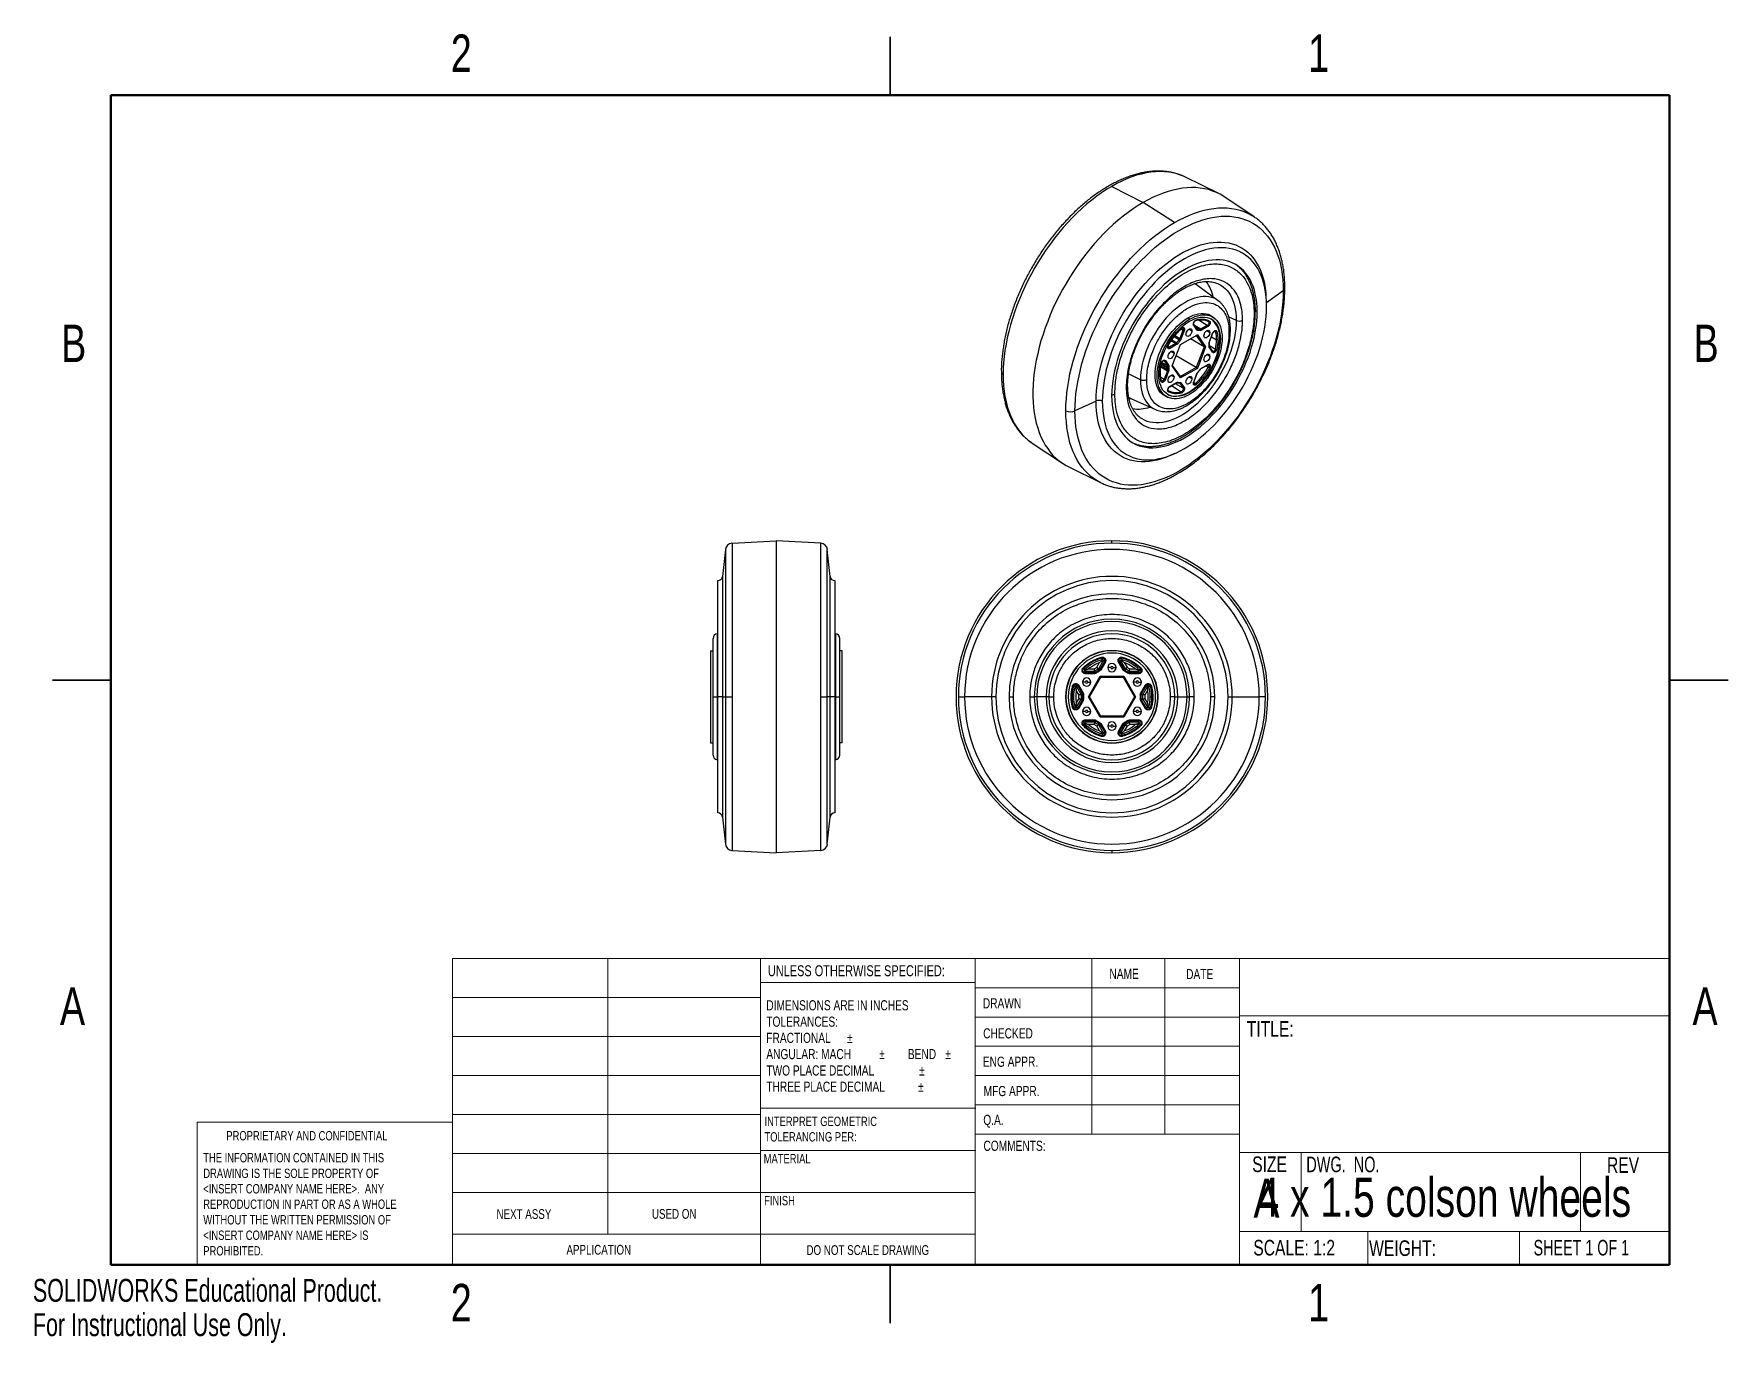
# Model space of a CAD drawing. Header units: inches. Extents: x 0 to 10.9, y 0 to 8.4.
import ezdxf

# ---------------------------------------------------------------- set-up
doc = ezdxf.new("R2010")
doc.units = ezdxf.units.IN
doc.header["$MEASUREMENT"] = 0
doc.styles.add('SLDTEXTSTYLE0', font='TXT', dxfattribs={"width": 0.75})
doc.styles.add('SLDTEXTSTYLE1', font='TXT', dxfattribs={"width": 0.6875})
doc.styles.add('SLDTEXTSTYLE2', font='TXT', dxfattribs={"width": 0.694444})
doc.styles.add('SLDTEXTSTYLE3', font='TXT', dxfattribs={"width": 0.7})

msp = doc.modelspace()

# ---------------------------------------------------------------- texts
at = {"color": 7, "linetype": 'Continuous', "lineweight": 0}
for s, insert, char_height, attachment_point, style in [('2', (2.748, 8.39), 0.24, 2, 'SLDTEXTSTYLE0'), ('1', (8.248, 8.39), 0.24, 2, 'SLDTEXTSTYLE0'), ('B', (0.262, 6.529), 0.24, 2, 'SLDTEXTSTYLE0'), ('B', (10.734, 6.529), 0.24, 2, 'SLDTEXTSTYLE0'), ('UNLESS OTHERWISE SPECIFIED:', (4.715, 2.421), 0.07, 1, 'SLDTEXTSTYLE0'), ('NAME', (6.906, 2.399), 0.065, 1, 'SLDTEXTSTYLE0'), ('DATE', (7.398, 2.397), 0.065, 1, 'SLDTEXTSTYLE0'), ('A', (0.254, 2.279), 0.24, 2, 'SLDTEXTSTYLE0'), ('DIMENSIONS ARE IN INCHES', (4.705, 2.197), 0.065, 1, 'SLDTEXTSTYLE0'), ('DRAWN', (6.094, 2.21), 0.065, 1, 'SLDTEXTSTYLE0'), ('A', (10.727, 2.279), 0.24, 2, 'SLDTEXTSTYLE0'), ('TOLERANCES:', (4.705, 2.092), 0.065, 1, 'SLDTEXTSTYLE0'), ('FRACTIONAL', (4.705, 1.988), 0.065, 1, 'SLDTEXTSTYLE0'), ('%%p', (5.223, 1.988), 0.065, 1, 'SLDTEXTSTYLE0'), ('CHECKED', (6.096, 2.017), 0.065, 1, 'SLDTEXTSTYLE0'), ('TITLE:', (7.787, 2.063), 0.1, 1, 'SLDTEXTSTYLE0'), ('ANGULAR: MACH', (4.705, 1.884), 0.065, 1, 'SLDTEXTSTYLE0'), ('%%p', (5.429, 1.884), 0.065, 1, 'SLDTEXTSTYLE0'), ('BEND', (5.613, 1.884), 0.065, 1, 'SLDTEXTSTYLE0'), ('%%p', (5.853, 1.884), 0.065, 1, 'SLDTEXTSTYLE0'), ('TWO PLACE DECIMAL', (4.705, 1.779), 0.065, 1, 'SLDTEXTSTYLE0'), ('%%p', (5.685, 1.779), 0.065, 1, 'SLDTEXTSTYLE0'), ('ENG APPR.', (6.094, 1.835), 0.065, 1, 'SLDTEXTSTYLE0'), ('THREE PLACE DECIMAL', (4.705, 1.675), 0.065, 1, 'SLDTEXTSTYLE0'), ('%%p', (5.679, 1.675), 0.065, 1, 'SLDTEXTSTYLE0'), ('MFG APPR.', (6.099, 1.647), 0.065, 1, 'SLDTEXTSTYLE0'), ('INTERPRET GEOMETRIC', (4.693, 1.45), 0.06, 1, 'SLDTEXTSTYLE0'), ('Q.A.', (6.097, 1.462), 0.065, 1, 'SLDTEXTSTYLE0'), ('PROPRIETARY AND CONFIDENTIAL', (1.241, 1.358), 0.06, 1, 'SLDTEXTSTYLE0'), ('TOLERANCING PER:', (4.693, 1.351), 0.06, 1, 'SLDTEXTSTYLE0'), ('THE INFORMATION CONTAINED IN THIS', (1.093, 1.217), 0.06, 1, 'SLDTEXTSTYLE0'), ('MATERIAL', (4.688, 1.211), 0.06, 1, 'SLDTEXTSTYLE0'), ('COMMENTS:', (6.098, 1.296), 0.065, 1, 'SLDTEXTSTYLE0'), ('SIZE', (7.822, 1.195), 0.1, 1, 'SLDTEXTSTYLE0'), ('DRAWING IS THE SOLE PROPERTY OF', (1.093, 1.117), 0.06, 1, 'SLDTEXTSTYLE0'), ('DWG.  NO.', (8.169, 1.194), 0.1, 1, 'SLDTEXTSTYLE2'), ('REV', (10.098, 1.19), 0.1, 1, 'SLDTEXTSTYLE0'), ('<INSERT COMPANY NAME HERE>.  ANY', (1.093, 1.018), 0.06, 1, 'SLDTEXTSTYLE0'), ('A', (7.83, 1.052), 0.25, 1, 'SLDTEXTSTYLE0'), ('4 x 1.5 colson wheels', (9.054, 1.058), 0.25, 2, 'SLDTEXTSTYLE0'), ('REPRODUCTION IN PART OR AS A WHOLE', (1.093, 0.919), 0.06, 1, 'SLDTEXTSTYLE0'), ('FINISH', (4.691, 0.942), 0.06, 1, 'SLDTEXTSTYLE0'), ('WITHOUT THE WRITTEN PERMISSION OF', (1.093, 0.819), 0.06, 1, 'SLDTEXTSTYLE0'), ('NEXT ASSY', (2.974, 0.857), 0.0625, 1, 'SLDTEXTSTYLE0'), ('USED ON', (3.971, 0.858), 0.0625, 1, 'SLDTEXTSTYLE0'), ('<INSERT COMPANY NAME HERE> IS', (1.093, 0.72), 0.06, 1, 'SLDTEXTSTYLE0'), ('SCALE: 1:2', (7.829, 0.66), 0.1, 1, 'SLDTEXTSTYLE0'), ('WEIGHT:', (8.572, 0.657), 0.1, 1, 'SLDTEXTSTYLE0'), ('SHEET 1 OF 1', (9.627, 0.66), 0.1, 1, 'SLDTEXTSTYLE1'), ('PROHIBITED.', (1.093, 0.62), 0.06, 1, 'SLDTEXTSTYLE0'), ('APPLICATION', (3.423, 0.628), 0.0625, 1, 'SLDTEXTSTYLE0'), ('DO NOT SCALE DRAWING', (5.356, 0.626), 0.0625, 2, 'SLDTEXTSTYLE0'), ('2', (2.748, 0.378), 0.24, 2, 'SLDTEXTSTYLE0'), ('1', (8.248, 0.378), 0.24, 2, 'SLDTEXTSTYLE0')]:
    msp.add_mtext(s, dxfattribs=dict(at, insert=insert, char_height=char_height, attachment_point=attachment_point, style=style))
at = {"color": 7, "linetype": 'Continuous', "char_height": 0.14705, "attachment_point": 1, "style": 'SLDTEXTSTYLE3'}
for s, insert in [('SOLIDWORKS Educational Product.', (0, 0.41)), ('For Instructional Use Only.', (0, 0.19))]:
    msp.add_mtext(s, dxfattribs=dict(at, insert=insert))

# ---------------------------------------------------------------- linework, layer by layer
at = {"color": 7, "linetype": 'Continuous', "lineweight": 25}
for p, q in [((5.5, 8.375), (5.5, 8)), ((5.5, 8), (5.5, 8.375)), ((6.921, 7.416), (7.122, 7.312)), ((7.603, 7.372), (7.395, 7.475)), ((7.323, 7.184), (7.122, 7.312)), ((7.834, 7.221), (7.64, 7.35)), ((7.604, 6.682), (7.464, 6.784)), ((7.914, 6.671), (8.021, 6.748)), ((7.605, 6.682), (7.604, 6.682)), ((7.42, 6.564), (7.408, 6.572)), ((7.468, 6.501), (7.447, 6.531)), ((7.467, 6.495), (7.447, 6.525)), ((7.492, 6.5), (7.452, 6.524)), ((7.534, 6.524), (7.476, 6.559)), ((7.534, 6.524), (7.492, 6.5)), ((7.533, 6.553), (7.541, 6.549)), ((7.569, 6.578), (7.541, 6.595)), ((7.671, 6.58), (7.72, 6.557)), ((7.854, 6.612), (7.842, 6.619)), ((7.302, 6.426), (7.333, 6.408)), ((7.306, 6.432), (7.338, 6.413)), ((7.353, 6.432), (7.32, 6.451)), ((7.358, 6.439), (7.325, 6.457)), ((7.378, 6.493), (7.358, 6.439)), ((7.363, 6.402), (7.47, 6.464)), ((7.363, 6.402), (7.463, 6.46)), ((7.386, 6.49), (7.365, 6.436)), ((7.378, 6.493), (7.366, 6.5)), ((7.416, 6.501), (7.435, 6.49)), ((7.514, 6.387), (7.426, 6.438)), ((7.486, 6.499), (7.457, 6.517)), ((7.47, 6.464), (7.463, 6.46)), ((7.463, 6.46), (7.514, 6.387)), ((7.467, 6.503), (7.471, 6.5)), ((7.47, 6.464), (7.523, 6.387)), ((7.538, 6.517), (7.496, 6.493)), ((7.531, 6.49), (7.55, 6.479)), ((7.547, 6.42), (7.568, 6.474)), ((7.548, 6.42), (7.569, 6.474)), ((7.56, 6.451), (7.593, 6.432)), ((7.569, 6.474), (7.569, 6.474)), ((7.581, 6.488), (7.587, 6.484)), ((7.614, 6.44), (7.618, 6.437)), ((7.282, 6.389), (7.291, 6.384)), ((7.333, 6.408), (7.291, 6.384)), ((7.337, 6.401), (7.295, 6.377)), ((7.301, 6.358), (7.321, 6.347)), ((7.309, 6.264), (7.363, 6.402)), ((7.463, 6.255), (7.335, 6.329)), ((7.514, 6.387), (7.463, 6.255)), ((7.523, 6.387), (7.47, 6.249)), ((7.523, 6.387), (7.514, 6.387)), ((7.531, 6.337), (7.55, 6.326)), ((7.547, 6.395), (7.587, 6.373)), ((7.547, 6.392), (7.547, 6.393)), ((7.568, 6.352), (7.547, 6.382)), ((7.569, 6.358), (7.548, 6.388)), ((7.105, 6.176), (7.028, 6.213)), ((7.235, 6.258), (7.278, 6.234)), ((7.237, 6.265), (7.279, 6.241)), ((7.279, 6.251), (7.238, 6.273)), ((7.279, 6.261), (7.24, 6.282)), ((7.278, 6.267), (7.241, 6.286)), ((7.257, 6.297), (7.254, 6.298)), ((7.255, 6.298), (7.257, 6.297)), ((7.257, 6.297), (7.278, 6.267)), ((7.278, 6.234), (7.257, 6.18)), ((7.265, 6.299), (7.286, 6.269)), ((7.286, 6.231), (7.265, 6.177)), ((7.301, 6.205), (7.321, 6.194)), ((7.363, 6.188), (7.309, 6.264)), ((7.361, 6.196), (7.311, 6.268)), ((7.463, 6.255), (7.361, 6.196)), ((7.363, 6.188), (7.361, 6.196)), ((7.47, 6.249), (7.363, 6.188)), ((7.447, 6.161), (7.467, 6.215)), ((7.448, 6.161), (7.469, 6.215)), ((7.47, 6.249), (7.463, 6.255)), ((7.469, 6.215), (7.469, 6.215)), ((7.474, 6.224), (7.474, 6.223)), ((7.488, 6.242), (7.488, 6.242)), ((7.495, 6.248), (7.537, 6.272)), ((7.496, 6.25), (7.538, 6.274)), ((7.525, 6.265), (7.541, 6.256)), ((7.235, 6.192), (7.257, 6.18)), ((7.24, 6.168), (7.239, 6.169)), ((7.283, 6.107), (7.282, 6.108)), ((7.294, 6.131), (7.335, 6.156)), ((7.295, 6.134), (7.337, 6.158)), ((7.304, 6.138), (7.367, 6.099)), ((7.328, 6.151), (7.378, 6.124)), ((7.34, 6.157), (7.339, 6.157)), ((7.354, 6.156), (7.358, 6.154)), ((7.356, 6.155), (7.355, 6.155)), ((7.356, 6.155), (7.356, 6.155)), ((7.358, 6.154), (7.378, 6.124)), ((7.365, 6.156), (7.386, 6.126)), ((7.416, 6.195), (7.435, 6.183)), ((7.447, 6.158), (7.458, 6.152)), ((6.82, 6.039), (6.685, 5.976)), ((7.043, 6.055), (7.042, 6.055)), ((7.043, 6.055), (7.201, 5.985)), ((7.245, 6.083), (7.274, 6.067)), ((7.104, 5.932), (7.102, 5.934)), ((6.409, 5.771), (6.41, 5.77)), ((6.41, 5.77), (6.604, 5.641)), ((7.015, 5.697), (7.015, 5.697)), ((6.641, 5.619), (6.849, 5.516)), ((6.851, 5.515), (6.849, 5.516)), ((4.485, 5.128), (4.769, 5.143)), ((4.485, 5.128), (4.485, 4.143)), ((4.769, 5.143), (4.769, 3.143)), ((5.054, 5.128), (4.769, 5.143)), ((5.054, 4.143), (5.054, 5.128)), ((6.922, 5.128), (6.922, 5.143)), ((4.442, 5.088), (4.424, 4.915)), ((4.442, 5.088), (4.442, 4.143)), ((5.115, 4.915), (5.096, 5.088)), ((5.096, 4.143), (5.096, 5.088)), ((4.424, 4.915), (4.424, 4.143)), ((5.115, 4.143), (5.115, 4.915)), ((4.394, 4.143), (4.394, 4.888)), ((5.144, 4.888), (5.144, 4.143)), ((4.394, 4.547), (4.391, 4.546)), ((4.391, 4.143), (4.391, 4.546)), ((5.148, 4.546), (5.144, 4.547)), ((5.148, 4.546), (5.148, 4.143)), ((4.347, 4.438), (4.363, 4.438)), ((4.347, 4.438), (4.347, 3.848)), ((5.192, 4.438), (5.176, 4.438)), ((5.192, 3.848), (5.192, 4.438)), ((6.826, 4.332), (6.843, 4.362)), ((6.837, 4.322), (6.866, 4.374)), ((6.874, 4.369), (6.845, 4.318)), ((6.88, 4.366), (6.85, 4.315)), ((6.86, 4.381), (6.858, 4.391)), ((6.874, 4.369), (6.866, 4.374)), ((6.874, 4.369), (6.88, 4.366)), ((6.922, 4.438), (6.922, 4.44)), ((6.965, 4.366), (6.97, 4.369)), ((6.995, 4.315), (6.965, 4.366)), ((6.978, 4.374), (6.97, 4.369)), ((7, 4.318), (6.97, 4.369)), ((6.978, 4.374), (7.008, 4.322)), ((6.984, 4.381), (6.987, 4.391)), ((7.001, 4.362), (7.019, 4.332)), ((7.058, 4.407), (7.058, 4.407)), ((0.125, 4.25), (0.5, 4.25)), ((0.5, 4.25), (0.125, 4.25)), ((6.747, 4.316), (6.74, 4.323)), ((6.751, 4.307), (6.751, 4.297)), ((6.751, 4.307), (6.81, 4.307)), ((6.81, 4.297), (6.751, 4.297)), ((6.751, 4.291), (6.751, 4.297)), ((6.81, 4.291), (6.751, 4.291)), ((6.771, 4.143), (6.847, 4.274)), ((6.772, 4.321), (6.807, 4.321)), ((6.778, 4.143), (6.85, 4.268)), ((6.81, 4.307), (6.81, 4.297)), ((6.81, 4.291), (6.81, 4.297)), ((6.812, 4.308), (6.818, 4.3)), ((6.821, 4.295), (6.818, 4.3)), ((6.839, 4.312), (6.834, 4.32)), ((6.845, 4.318), (6.837, 4.322)), ((6.841, 4.306), (6.839, 4.312)), ((6.85, 4.315), (6.845, 4.318)), ((6.847, 4.274), (6.998, 4.274)), ((6.847, 4.274), (6.85, 4.268)), ((6.85, 4.268), (6.995, 4.268)), ((6.915, 4.33), (6.895, 4.33)), ((6.93, 4.33), (6.949, 4.33)), ((6.995, 4.315), (7, 4.318)), ((6.998, 4.274), (6.995, 4.268)), ((6.995, 4.268), (7.067, 4.143)), ((6.998, 4.274), (7.074, 4.143)), ((7.008, 4.322), (7, 4.318)), ((7.003, 4.306), (7.006, 4.312)), ((7.01, 4.32), (7.006, 4.312)), ((7.023, 4.295), (7.027, 4.3)), ((7.027, 4.3), (7.032, 4.308)), ((7.035, 4.297), (7.035, 4.307)), ((7.035, 4.307), (7.094, 4.307)), ((7.094, 4.297), (7.035, 4.297)), ((7.035, 4.291), (7.035, 4.297)), ((7.094, 4.291), (7.035, 4.291)), ((7.038, 4.321), (7.072, 4.321)), ((7.094, 4.297), (7.094, 4.307)), ((7.094, 4.297), (7.094, 4.291)), ((7.098, 4.316), (7.105, 4.323)), ((10.875, 4.25), (10.5, 4.25)), ((10.5, 4.25), (10.875, 4.25)), ((4.363, 4.143), (4.391, 4.143)), ((4.391, 4.143), (4.394, 4.143)), ((4.391, 3.739), (4.391, 4.143)), ((4.394, 3.398), (4.394, 4.143)), ((4.424, 4.143), (4.394, 4.143)), ((4.424, 4.143), (4.442, 4.143)), ((4.424, 4.143), (4.424, 3.371)), ((4.442, 4.143), (4.485, 4.143)), ((4.442, 4.143), (4.442, 3.198)), ((4.485, 4.143), (4.485, 3.158)), ((5.054, 3.158), (5.054, 4.143)), ((5.054, 4.143), (5.096, 4.143)), ((5.115, 4.143), (5.096, 4.143)), ((5.096, 3.198), (5.096, 4.143)), ((5.144, 4.143), (5.115, 4.143)), ((5.115, 3.371), (5.115, 4.143)), ((5.144, 4.143), (5.144, 3.398)), ((5.148, 4.143), (5.144, 4.143)), ((5.148, 4.143), (5.176, 4.143)), ((5.148, 4.143), (5.148, 3.739)), ((5.937, 4.143), (5.977, 4.143)), ((6.15, 4.143), (5.977, 4.143)), ((6.177, 4.143), (6.15, 4.143)), ((6.262, 4.143), (6.291, 4.143)), ((6.395, 4.143), (6.425, 4.143)), ((6.44, 4.143), (6.425, 4.143)), ((6.5, 4.143), (6.44, 4.143)), ((6.519, 4.143), (6.5, 4.143)), ((6.519, 4.143), (6.549, 4.143)), ((6.626, 4.143), (6.625, 4.143)), ((6.643, 4.143), (6.643, 4.143)), ((6.685, 4.208), (6.675, 4.211)), ((6.711, 4.154), (6.693, 4.184)), ((6.693, 4.102), (6.711, 4.132)), ((6.703, 4.214), (6.694, 4.21)), ((6.724, 4.158), (6.694, 4.21)), ((6.703, 4.214), (6.708, 4.217)), ((6.703, 4.214), (6.732, 4.163)), ((6.708, 4.217), (6.737, 4.166)), ((6.732, 4.163), (6.724, 4.158)), ((6.734, 4.143), (6.724, 4.143)), ((6.734, 4.155), (6.725, 4.155)), ((6.725, 4.13), (6.734, 4.131)), ((6.737, 4.166), (6.732, 4.163)), ((6.753, 4.237), (6.733, 4.237)), ((6.74, 4.155), (6.734, 4.155)), ((6.74, 4.131), (6.734, 4.131)), ((6.767, 4.237), (6.787, 4.237)), ((6.847, 4.012), (6.771, 4.143)), ((6.778, 4.143), (6.771, 4.143)), ((6.85, 4.018), (6.778, 4.143)), ((7.067, 4.143), (6.995, 4.018)), ((7.074, 4.143), (6.998, 4.012)), ((7.077, 4.237), (7.058, 4.237)), ((7.074, 4.143), (7.067, 4.143)), ((7.092, 4.237), (7.112, 4.237)), ((7.104, 4.155), (7.11, 4.155)), ((7.104, 4.131), (7.11, 4.131)), ((7.107, 4.166), (7.137, 4.217)), ((7.107, 4.166), (7.112, 4.163)), ((7.12, 4.155), (7.11, 4.155)), ((7.11, 4.131), (7.12, 4.13)), ((7.112, 4.163), (7.142, 4.214)), ((7.121, 4.158), (7.112, 4.163)), ((7.15, 4.21), (7.121, 4.158)), ((7.151, 4.184), (7.134, 4.154)), ((7.134, 4.132), (7.151, 4.102)), ((7.137, 4.217), (7.142, 4.214)), ((7.15, 4.21), (7.142, 4.214)), ((7.16, 4.208), (7.169, 4.211)), ((7.169, 4.143), (7.178, 4.143)), ((7.202, 4.143), (7.202, 4.143)), ((7.326, 4.143), (7.296, 4.143)), ((7.326, 4.143), (7.344, 4.143)), ((7.344, 4.143), (7.404, 4.143)), ((7.404, 4.143), (7.42, 4.143)), ((7.45, 4.143), (7.42, 4.143)), ((7.582, 4.143), (7.554, 4.143)), ((7.667, 4.143), (7.694, 4.143)), ((7.694, 4.143), (7.867, 4.143)), ((7.907, 4.143), (7.867, 4.143)), ((6.685, 4.077), (6.675, 4.075)), ((6.694, 4.076), (6.724, 4.127)), ((6.694, 4.076), (6.703, 4.071)), ((6.732, 4.122), (6.703, 4.071)), ((6.708, 4.068), (6.703, 4.071)), ((6.737, 4.119), (6.708, 4.068)), ((6.724, 4.127), (6.732, 4.122)), ((6.737, 4.119), (6.732, 4.122)), ((6.753, 4.049), (6.733, 4.049)), ((6.767, 4.049), (6.787, 4.049)), ((7.077, 4.049), (7.058, 4.049)), ((7.092, 4.049), (7.112, 4.049)), ((7.107, 4.119), (7.112, 4.122)), ((7.137, 4.068), (7.107, 4.119)), ((7.112, 4.122), (7.121, 4.127)), ((7.142, 4.071), (7.112, 4.122)), ((7.121, 4.127), (7.15, 4.076)), ((7.142, 4.071), (7.137, 4.068)), ((7.142, 4.071), (7.15, 4.076)), ((7.16, 4.077), (7.169, 4.075)), ((6.747, 3.97), (6.74, 3.963)), ((6.751, 3.994), (6.81, 3.994)), ((6.751, 3.988), (6.751, 3.994)), ((6.751, 3.988), (6.81, 3.988)), ((6.751, 3.988), (6.751, 3.979)), ((6.81, 3.979), (6.751, 3.979)), ((6.807, 3.965), (6.772, 3.965)), ((6.81, 3.994), (6.81, 3.988)), ((6.81, 3.988), (6.81, 3.979)), ((6.818, 3.986), (6.812, 3.978)), ((6.821, 3.991), (6.818, 3.986)), ((6.843, 3.924), (6.826, 3.954)), ((6.834, 3.965), (6.839, 3.974)), ((6.837, 3.963), (6.845, 3.968)), ((6.866, 3.912), (6.837, 3.963)), ((6.841, 3.979), (6.839, 3.974)), ((6.85, 3.971), (6.845, 3.968)), ((6.845, 3.968), (6.874, 3.917)), ((6.847, 4.012), (6.85, 4.018)), ((6.998, 4.012), (6.847, 4.012)), ((6.995, 4.018), (6.85, 4.018)), ((6.85, 3.971), (6.88, 3.92)), ((6.866, 3.912), (6.874, 3.917)), ((6.88, 3.92), (6.874, 3.917)), ((6.915, 3.955), (6.895, 3.955)), ((6.93, 3.955), (6.949, 3.955)), ((6.965, 3.92), (6.995, 3.971)), ((6.97, 3.917), (6.965, 3.92)), ((6.97, 3.917), (7, 3.968)), ((6.97, 3.917), (6.978, 3.912)), ((7.008, 3.963), (6.978, 3.912)), ((6.998, 4.012), (6.995, 4.018)), ((6.995, 3.971), (7, 3.968)), ((7, 3.968), (7.008, 3.963)), ((7.019, 3.954), (7.001, 3.924)), ((7.003, 3.979), (7.006, 3.974)), ((7.006, 3.974), (7.01, 3.965)), ((7.023, 3.991), (7.027, 3.986)), ((7.032, 3.978), (7.027, 3.986)), ((7.035, 3.994), (7.094, 3.994)), ((7.035, 3.994), (7.035, 3.988)), ((7.035, 3.988), (7.094, 3.988)), ((7.035, 3.979), (7.035, 3.988)), ((7.094, 3.979), (7.035, 3.979)), ((7.072, 3.965), (7.038, 3.965)), ((7.094, 3.994), (7.094, 3.988)), ((7.094, 3.979), (7.094, 3.988)), ((7.098, 3.97), (7.105, 3.963)), ((4.347, 3.848), (4.363, 3.847)), ((5.192, 3.848), (5.176, 3.847)), ((6.787, 3.878), (6.787, 3.878)), ((6.86, 3.904), (6.858, 3.895)), ((6.922, 3.848), (6.922, 3.845)), ((6.984, 3.904), (6.987, 3.895)), ((4.391, 3.739), (4.394, 3.739)), ((5.144, 3.739), (5.148, 3.739)), ((4.424, 3.371), (4.442, 3.198)), ((5.096, 3.198), (5.115, 3.371)), ((4.485, 3.158), (4.769, 3.143)), ((5.054, 3.158), (4.769, 3.143)), ((6.922, 3.158), (6.922, 3.143)), ((5.5, 0.125), (5.5, 0.5)), ((5.5, 0.5), (5.5, 0.125))]:
    msp.add_line(p, q, dxfattribs=at)
at = {"color": 7, "linetype": 'Continuous', "lineweight": 50}
for p, q in [((0.5, 0.5), (0.5, 8)), ((0.5, 8), (10.5, 8)), ((10.5, 8), (10.5, 0.5)), ((10.5, 0.5), (0.5, 0.5))]:
    msp.add_line(p, q, dxfattribs=at)
at = {"color": 7, "linetype": 'Continuous', "lineweight": 18}
for p, q in [((2.691, 2.464), (10.5, 2.464)), ((2.691, 0.5), (2.691, 2.464)), ((3.689, 2.464), (3.689, 0.696)), ((4.668, 0.5), (4.668, 2.464)), ((6.045, 2.464), (6.045, 0.5)), ((6.794, 2.464), (6.794, 1.339)), ((7.262, 2.464), (7.262, 1.339)), ((7.741, 2.464), (7.741, 0.5)), ((6.045, 2.31), (4.668, 2.31)), ((2.691, 2.214), (4.668, 2.214)), ((6.045, 2.277), (7.741, 2.277)), ((6.045, 2.089), (7.741, 2.089)), ((7.741, 2.097), (10.5, 2.097)), ((2.691, 1.964), (4.668, 1.964)), ((6.045, 1.902), (7.741, 1.902)), ((2.691, 1.714), (4.668, 1.714)), ((7.741, 1.714), (6.045, 1.714)), ((7.741, 1.527), (6.045, 1.527)), ((1.054, 0.5), (1.054, 1.414)), ((2.691, 1.414), (1.054, 1.414)), ((2.691, 1.464), (4.668, 1.464)), ((4.668, 1.504), (6.05, 1.504)), ((7.741, 1.339), (6.05, 1.339)), ((2.691, 1.214), (4.668, 1.214)), ((4.668, 1.234), (6.05, 1.234)), ((7.741, 1.22), (10.5, 1.22)), ((8.137, 1.22), (8.137, 0.713)), ((9.928, 1.22), (9.928, 0.713)), ((2.691, 0.964), (4.668, 0.964)), ((4.668, 0.964), (6.045, 0.964)), ((2.691, 0.696), (6.045, 0.696)), ((7.741, 0.713), (10.5, 0.713)), ((8.564, 0.713), (8.564, 0.5)), ((9.536, 0.713), (9.536, 0.5))]:
    msp.add_line(p, q, dxfattribs=at)
at = {"color": 7, "linetype": 'Continuous', "lineweight": 25, "flags": 128}
for points in [[(7.395, 7.474), (7.39, 7.477), (7.366, 7.487), (7.341, 7.496), (7.314, 7.502), (7.287, 7.507), (7.26, 7.51), (7.231, 7.511), (7.202, 7.51), (7.172, 7.507), (7.142, 7.502), (7.111, 7.495), (7.08, 7.487), (7.049, 7.476), (7.017, 7.464), (6.985, 7.45), (6.953, 7.434), (6.921, 7.416)], [(6.921, 7.416), (6.889, 7.397), (6.856, 7.375), (6.825, 7.353), (6.793, 7.328), (6.761, 7.303), (6.73, 7.275), (6.699, 7.246), (6.669, 7.216), (6.639, 7.185), (6.61, 7.152), (6.582, 7.119), (6.554, 7.084), (6.527, 7.048), (6.501, 7.011), (6.476, 6.974), (6.451, 6.935), (6.428, 6.896), (6.406, 6.856), (6.385, 6.816), (6.365, 6.775), (6.346, 6.734), (6.329, 6.693), (6.312, 6.652), (6.297, 6.61), (6.284, 6.569), (6.271, 6.527), (6.26, 6.486), (6.251, 6.445), (6.243, 6.404), (6.236, 6.364), (6.231, 6.324), (6.227, 6.285), (6.225, 6.247), (6.224, 6.209)], [(7.64, 7.35), (7.639, 7.351), (7.616, 7.365), (7.593, 7.376), (7.568, 7.386), (7.543, 7.395), (7.516, 7.401), (7.489, 7.405), (7.461, 7.408), (7.433, 7.408), (7.404, 7.407), (7.374, 7.404), (7.344, 7.399), (7.313, 7.392), (7.282, 7.383), (7.25, 7.372), (7.218, 7.36), (7.186, 7.346), (7.154, 7.33), (7.122, 7.312)], [(7.122, 7.312), (7.09, 7.293), (7.058, 7.271), (7.026, 7.249), (6.994, 7.225), (6.962, 7.199), (6.931, 7.172), (6.9, 7.143), (6.87, 7.113), (6.84, 7.082), (6.811, 7.049), (6.782, 7.016), (6.755, 6.981), (6.727, 6.945), (6.701, 6.909), (6.676, 6.871), (6.651, 6.833), (6.628, 6.794), (6.605, 6.754), (6.584, 6.714), (6.563, 6.674), (6.544, 6.633), (6.526, 6.592), (6.51, 6.55), (6.494, 6.509), (6.48, 6.467), (6.467, 6.426), (6.456, 6.384), (6.446, 6.343), (6.437, 6.302), (6.43, 6.262), (6.424, 6.222), (6.419, 6.183), (6.417, 6.144), (6.415, 6.106), (6.415, 6.069), (6.417, 6.032), (6.419, 5.997), (6.424, 5.963), (6.43, 5.93), (6.437, 5.898), (6.446, 5.867), (6.456, 5.837), (6.467, 5.809), (6.48, 5.783), (6.494, 5.757), (6.51, 5.734), (6.526, 5.712), (6.544, 5.691), (6.563, 5.672), (6.584, 5.655), (6.605, 5.64), (6.628, 5.626), (6.641, 5.619)], [(6.627, 5.977), (6.627, 6.015), (6.63, 6.053), (6.633, 6.092), (6.639, 6.132), (6.645, 6.172), (6.653, 6.213), (6.663, 6.254), (6.674, 6.295), (6.686, 6.336), (6.7, 6.378), (6.715, 6.419), (6.731, 6.461), (6.749, 6.502), (6.767, 6.543), (6.787, 6.584), (6.808, 6.624), (6.831, 6.664), (6.854, 6.703), (6.878, 6.741), (6.903, 6.779), (6.93, 6.816), (6.957, 6.851), (6.984, 6.886), (7.013, 6.92), (7.042, 6.953), (7.072, 6.984), (7.102, 7.014), (7.133, 7.043), (7.164, 7.07), (7.195, 7.096), (7.227, 7.12), (7.259, 7.143), (7.291, 7.164), (7.323, 7.184)], [(6.685, 5.976), (6.686, 6.012), (6.688, 6.049), (6.691, 6.087), (6.696, 6.125), (6.703, 6.163), (6.711, 6.202), (6.72, 6.241), (6.73, 6.281), (6.742, 6.321), (6.755, 6.361), (6.77, 6.4), (6.785, 6.44), (6.802, 6.48), (6.82, 6.519), (6.839, 6.558), (6.859, 6.597), (6.881, 6.635), (6.903, 6.672), (6.926, 6.709), (6.951, 6.745), (6.976, 6.78), (7.001, 6.815), (7.028, 6.848), (7.055, 6.881), (7.083, 6.912), (7.112, 6.942), (7.141, 6.971), (7.17, 6.998), (7.2, 7.025), (7.23, 7.049), (7.261, 7.073), (7.292, 7.095), (7.322, 7.115), (7.353, 7.133), (7.384, 7.15), (7.415, 7.166), (7.445, 7.179), (7.476, 7.191), (7.506, 7.201), (7.536, 7.21), (7.566, 7.216), (7.595, 7.221), (7.623, 7.224), (7.651, 7.225), (7.678, 7.224), (7.705, 7.221), (7.731, 7.216), (7.756, 7.21), (7.78, 7.202), (7.803, 7.192), (7.826, 7.18), (7.847, 7.167), (7.867, 7.152), (7.886, 7.135), (7.904, 7.116), (7.921, 7.096), (7.937, 7.074), (7.951, 7.051), (7.964, 7.026), (7.976, 7), (7.987, 6.973), (7.996, 6.944), (8.004, 6.914), (8.01, 6.883), (8.015, 6.851), (8.018, 6.817), (8.021, 6.783), (8.021, 6.748)], [(7.323, 7.184), (7.355, 7.201), (7.387, 7.217), (7.419, 7.231), (7.451, 7.244), (7.483, 7.254), (7.514, 7.263), (7.545, 7.27), (7.575, 7.275), (7.605, 7.278), (7.634, 7.279), (7.662, 7.278), (7.69, 7.275), (7.717, 7.27), (7.743, 7.263), (7.768, 7.255), (7.792, 7.245), (7.816, 7.232), (7.833, 7.222)], [(6.82, 6.039), (6.821, 6.072), (6.823, 6.106), (6.827, 6.14), (6.832, 6.175), (6.838, 6.21), (6.846, 6.246), (6.855, 6.282), (6.866, 6.318), (6.878, 6.354), (6.891, 6.391), (6.906, 6.427), (6.921, 6.463), (6.938, 6.499), (6.956, 6.534), (6.975, 6.569), (6.995, 6.603), (7.016, 6.637), (7.038, 6.67), (7.061, 6.702), (7.085, 6.733), (7.11, 6.763), (7.135, 6.792), (7.16, 6.82), (7.187, 6.846), (7.213, 6.872), (7.241, 6.896), (7.268, 6.918), (7.296, 6.939), (7.324, 6.959), (7.352, 6.976), (7.38, 6.993), (7.408, 7.007), (7.436, 7.02), (7.464, 7.031), (7.491, 7.04), (7.519, 7.048), (7.545, 7.053), (7.572, 7.057), (7.597, 7.059), (7.623, 7.059), (7.647, 7.057), (7.671, 7.053), (7.694, 7.048), (7.716, 7.04), (7.737, 7.031), (7.757, 7.02), (7.776, 7.007), (7.794, 6.993), (7.811, 6.977), (7.827, 6.959), (7.841, 6.939), (7.854, 6.918), (7.866, 6.896), (7.877, 6.872), (7.886, 6.846), (7.894, 6.82), (7.9, 6.792), (7.905, 6.763), (7.909, 6.733), (7.91, 6.715)], [(7.914, 6.646), (7.913, 6.678), (7.911, 6.708), (7.907, 6.738), (7.902, 6.766), (7.896, 6.794), (7.888, 6.82), (7.879, 6.844), (7.868, 6.868), (7.857, 6.889), (7.843, 6.91), (7.829, 6.929), (7.813, 6.946), (7.797, 6.962), (7.779, 6.975), (7.76, 6.988), (7.74, 6.998), (7.719, 7.006), (7.697, 7.013), (7.674, 7.018), (7.651, 7.021), (7.626, 7.022), (7.601, 7.022), (7.576, 7.019), (7.55, 7.015), (7.523, 7.009), (7.497, 7.001), (7.47, 6.991), (7.442, 6.979), (7.415, 6.966), (7.387, 6.951), (7.36, 6.934), (7.332, 6.916), (7.305, 6.896), (7.278, 6.874), (7.251, 6.851), (7.224, 6.827), (7.198, 6.801), (7.173, 6.774), (7.148, 6.746), (7.124, 6.717), (7.1, 6.687), (7.077, 6.656), (7.056, 6.624), (7.035, 6.591), (7.015, 6.557), (6.996, 6.523), (6.978, 6.489), (6.961, 6.454), (6.945, 6.419), (6.931, 6.383), (6.918, 6.348), (6.906, 6.312), (6.895, 6.276), (6.886, 6.241), (6.878, 6.206), (6.872, 6.171), (6.867, 6.137), (6.863, 6.103), (6.861, 6.07), (6.86, 6.038)], [(7.854, 6.612), (7.853, 6.642), (7.851, 6.67), (7.847, 6.698), (7.842, 6.725), (7.836, 6.75), (7.828, 6.775), (7.818, 6.797), (7.808, 6.819), (7.796, 6.839), (7.782, 6.857), (7.768, 6.874), (7.752, 6.889), (7.735, 6.902), (7.717, 6.914), (7.698, 6.924), (7.678, 6.932), (7.657, 6.938), (7.635, 6.942), (7.613, 6.944), (7.59, 6.945), (7.566, 6.943), (7.541, 6.94), (7.516, 6.935), (7.491, 6.928), (7.465, 6.919), (7.439, 6.908), (7.413, 6.896), (7.387, 6.881), (7.361, 6.865), (7.335, 6.848), (7.309, 6.829), (7.283, 6.808), (7.258, 6.786), (7.233, 6.762), (7.209, 6.737), (7.185, 6.711), (7.161, 6.684), (7.139, 6.655), (7.117, 6.626), (7.096, 6.596), (7.076, 6.565), (7.057, 6.533), (7.039, 6.501), (7.022, 6.468), (7.007, 6.434), (6.992, 6.401), (6.979, 6.367), (6.967, 6.333), (6.956, 6.3), (6.947, 6.266), (6.939, 6.233), (6.932, 6.2), (6.927, 6.167), (6.923, 6.135), (6.921, 6.104), (6.92, 6.073)], [(8.021, 6.748), (8.021, 6.712), (8.018, 6.675), (8.015, 6.637), (8.01, 6.599), (8.004, 6.561), (7.996, 6.522), (7.987, 6.482), (7.976, 6.443), (7.964, 6.403), (7.951, 6.363), (7.937, 6.323), (7.921, 6.284), (7.904, 6.244), (7.886, 6.205), (7.867, 6.166), (7.847, 6.127), (7.826, 6.089), (7.803, 6.052), (7.78, 6.015), (7.756, 5.979), (7.731, 5.943), (7.705, 5.909), (7.678, 5.876), (7.651, 5.843), (7.623, 5.812), (7.595, 5.782), (7.566, 5.753), (7.536, 5.725), (7.506, 5.699), (7.476, 5.674), (7.445, 5.651), (7.415, 5.629), (7.384, 5.609), (7.353, 5.59), (7.322, 5.573), (7.292, 5.558), (7.261, 5.545), (7.23, 5.533), (7.2, 5.523), (7.17, 5.514), (7.141, 5.508), (7.112, 5.503), (7.083, 5.5), (7.055, 5.499), (7.028, 5.5), (7.001, 5.503), (6.976, 5.507), (6.951, 5.514), (6.926, 5.522), (6.903, 5.532), (6.881, 5.544), (6.859, 5.557), (6.839, 5.572), (6.82, 5.589), (6.802, 5.608), (6.785, 5.628), (6.77, 5.65), (6.755, 5.673), (6.742, 5.697), (6.73, 5.724), (6.72, 5.751), (6.711, 5.78), (6.703, 5.81), (6.696, 5.841), (6.691, 5.873), (6.688, 5.907), (6.686, 5.941), (6.685, 5.976)], [(7.464, 6.784), (7.455, 6.79), (7.452, 6.792)], [(7.601, 6.793), (7.604, 6.791), (7.621, 6.782), (7.636, 6.772), (7.65, 6.759), (7.663, 6.745), (7.674, 6.73), (7.685, 6.713), (7.694, 6.694), (7.702, 6.674), (7.708, 6.653), (7.713, 6.631), (7.717, 6.607), (7.719, 6.582), (7.72, 6.557)], [(6.86, 6.038), (6.861, 6.007), (6.863, 5.976), (6.867, 5.947), (6.872, 5.918), (6.878, 5.891), (6.886, 5.865), (6.895, 5.84), (6.906, 5.817), (6.918, 5.795), (6.931, 5.775), (6.945, 5.756), (6.961, 5.739), (6.978, 5.723), (6.996, 5.709), (7.015, 5.697), (7.035, 5.687), (7.056, 5.678), (7.077, 5.671), (7.1, 5.667), (7.124, 5.663), (7.148, 5.662), (7.173, 5.663), (7.198, 5.665), (7.224, 5.67), (7.251, 5.676), (7.278, 5.684), (7.305, 5.694), (7.332, 5.706), (7.36, 5.719), (7.387, 5.734), (7.415, 5.751), (7.442, 5.769), (7.47, 5.789), (7.497, 5.811), (7.523, 5.833), (7.55, 5.858), (7.576, 5.883), (7.601, 5.91), (7.626, 5.938), (7.651, 5.968), (7.674, 5.998), (7.697, 6.029), (7.719, 6.061), (7.74, 6.094), (7.76, 6.127), (7.779, 6.161), (7.797, 6.196), (7.813, 6.231), (7.829, 6.266), (7.843, 6.302), (7.857, 6.337), (7.868, 6.373), (7.879, 6.408), (7.888, 6.444), (7.896, 6.479), (7.902, 6.513), (7.907, 6.548), (7.911, 6.581), (7.913, 6.614), (7.914, 6.646)], [(7.604, 6.682), (7.592, 6.69), (7.577, 6.698), (7.561, 6.703), (7.544, 6.707), (7.527, 6.709), (7.508, 6.709), (7.49, 6.707), (7.47, 6.703), (7.451, 6.698), (7.43, 6.69), (7.41, 6.681), (7.39, 6.67), (7.37, 6.658), (7.349, 6.644), (7.329, 6.628), (7.309, 6.611), (7.29, 6.592), (7.271, 6.572), (7.253, 6.551), (7.236, 6.529), (7.219, 6.506), (7.203, 6.482), (7.188, 6.457), (7.174, 6.432), (7.161, 6.406), (7.15, 6.38), (7.139, 6.354), (7.13, 6.328), (7.123, 6.302), (7.116, 6.276), (7.111, 6.25), (7.107, 6.225), (7.105, 6.2), (7.105, 6.176)], [(6.92, 6.073), (6.921, 6.043), (6.923, 6.014), (6.927, 5.986), (6.932, 5.96), (6.939, 5.934), (6.947, 5.91), (6.956, 5.887), (6.967, 5.866), (6.979, 5.846), (6.992, 5.828), (7.007, 5.811), (7.022, 5.796), (7.039, 5.782), (7.057, 5.771), (7.076, 5.761), (7.096, 5.753), (7.117, 5.747), (7.139, 5.743), (7.161, 5.74), (7.185, 5.74), (7.209, 5.741), (7.233, 5.745), (7.258, 5.75), (7.283, 5.757), (7.309, 5.766), (7.335, 5.777), (7.361, 5.789), (7.387, 5.803), (7.413, 5.819), (7.439, 5.837), (7.465, 5.856), (7.491, 5.877), (7.516, 5.899), (7.541, 5.923), (7.566, 5.948), (7.59, 5.974), (7.613, 6.001), (7.635, 6.029), (7.657, 6.059), (7.678, 6.089), (7.698, 6.12), (7.717, 6.152), (7.735, 6.184), (7.752, 6.217), (7.768, 6.25), (7.782, 6.284), (7.796, 6.317), (7.808, 6.351), (7.818, 6.385), (7.828, 6.419), (7.836, 6.452), (7.842, 6.485), (7.847, 6.518), (7.851, 6.55), (7.853, 6.581), (7.854, 6.612)], [(7.72, 6.557), (7.719, 6.53), (7.717, 6.503), (7.713, 6.475), (7.708, 6.447), (7.702, 6.418), (7.694, 6.389), (7.685, 6.36), (7.674, 6.331), (7.663, 6.302), (7.65, 6.273), (7.636, 6.245), (7.621, 6.217), (7.604, 6.189), (7.587, 6.163), (7.569, 6.136), (7.55, 6.111), (7.531, 6.087), (7.51, 6.064), (7.489, 6.042), (7.468, 6.022), (7.446, 6.003), (7.424, 5.985), (7.402, 5.969), (7.379, 5.954), (7.356, 5.941), (7.334, 5.93), (7.312, 5.92), (7.289, 5.912), (7.268, 5.906), (7.246, 5.902), (7.225, 5.9), (7.205, 5.899), (7.185, 5.901), (7.166, 5.904), (7.148, 5.909), (7.131, 5.916), (7.115, 5.925), (7.104, 5.932)], [(7.199, 6.208), (7.2, 6.229), (7.202, 6.25), (7.205, 6.272), (7.21, 6.294), (7.217, 6.316), (7.224, 6.338), (7.233, 6.361), (7.243, 6.383), (7.255, 6.405), (7.267, 6.426), (7.28, 6.447), (7.294, 6.466), (7.309, 6.485), (7.325, 6.503), (7.341, 6.52), (7.358, 6.535), (7.375, 6.549), (7.392, 6.562), (7.409, 6.572), (7.427, 6.582), (7.444, 6.589), (7.461, 6.595), (7.478, 6.599), (7.494, 6.601), (7.509, 6.601), (7.524, 6.599), (7.538, 6.596), (7.552, 6.59), (7.564, 6.583), (7.575, 6.575), (7.576, 6.573)], [(7.42, 6.082), (7.403, 6.073), (7.386, 6.065), (7.369, 6.06), (7.353, 6.056), (7.337, 6.054), (7.321, 6.054), (7.306, 6.055), (7.292, 6.059), (7.279, 6.064), (7.267, 6.071), (7.256, 6.08), (7.246, 6.09), (7.237, 6.102), (7.229, 6.116), (7.223, 6.131), (7.218, 6.147), (7.215, 6.165), (7.212, 6.183), (7.212, 6.203), (7.212, 6.223), (7.215, 6.244), (7.218, 6.265), (7.223, 6.287), (7.229, 6.31), (7.237, 6.332), (7.246, 6.354), (7.256, 6.376), (7.267, 6.398), (7.279, 6.419), (7.292, 6.439), (7.306, 6.459), (7.321, 6.478), (7.337, 6.495), (7.353, 6.512), (7.369, 6.527), (7.386, 6.541), (7.403, 6.553), (7.42, 6.564)], [(7.223, 6.209), (7.224, 6.229), (7.226, 6.25), (7.23, 6.272), (7.235, 6.294), (7.241, 6.316), (7.249, 6.338), (7.259, 6.361), (7.269, 6.382), (7.281, 6.404), (7.293, 6.425), (7.307, 6.445), (7.322, 6.464), (7.337, 6.482), (7.353, 6.499), (7.369, 6.514), (7.386, 6.528), (7.403, 6.541), (7.42, 6.551), (7.438, 6.56), (7.455, 6.568), (7.472, 6.573), (7.488, 6.577), (7.504, 6.578), (7.519, 6.578), (7.534, 6.576), (7.548, 6.571), (7.56, 6.565), (7.572, 6.557), (7.582, 6.548), (7.592, 6.536), (7.6, 6.523), (7.606, 6.508), (7.611, 6.492), (7.615, 6.475), (7.617, 6.457), (7.618, 6.437)], [(7.42, 6.564), (7.438, 6.573), (7.455, 6.581), (7.472, 6.586), (7.488, 6.59), (7.504, 6.592), (7.52, 6.592), (7.535, 6.591), (7.549, 6.587), (7.562, 6.582), (7.574, 6.575), (7.585, 6.566), (7.595, 6.556), (7.604, 6.544), (7.612, 6.53), (7.618, 6.515), (7.623, 6.499), (7.626, 6.482), (7.629, 6.463), (7.629, 6.444), (7.629, 6.423), (7.626, 6.402), (7.623, 6.381), (7.618, 6.359), (7.612, 6.337), (7.604, 6.314), (7.595, 6.292), (7.585, 6.27), (7.574, 6.249), (7.562, 6.227), (7.549, 6.207), (7.535, 6.187), (7.52, 6.168), (7.504, 6.151), (7.488, 6.134), (7.472, 6.119), (7.455, 6.105), (7.438, 6.093), (7.42, 6.082)], [(7.529, 6.555), (7.532, 6.554), (7.541, 6.549)], [(7.618, 6.437), (7.617, 6.417), (7.615, 6.396), (7.611, 6.374), (7.606, 6.352), (7.6, 6.33), (7.592, 6.308), (7.582, 6.286), (7.572, 6.264), (7.56, 6.242), (7.548, 6.222), (7.534, 6.202), (7.519, 6.182), (7.504, 6.164), (7.488, 6.148), (7.472, 6.132), (7.455, 6.118), (7.438, 6.106), (7.42, 6.095), (7.403, 6.086), (7.386, 6.078), (7.369, 6.073), (7.353, 6.07), (7.337, 6.068), (7.322, 6.068), (7.307, 6.071), (7.293, 6.075), (7.281, 6.081), (7.269, 6.089), (7.259, 6.099), (7.249, 6.11), (7.241, 6.123), (7.235, 6.138), (7.23, 6.154), (7.226, 6.171), (7.224, 6.19), (7.223, 6.209)], [(7.278, 6.083), (7.289, 6.077), (7.303, 6.073), (7.317, 6.071), (7.333, 6.07), (7.349, 6.072), (7.365, 6.076), (7.382, 6.081), (7.399, 6.088), (7.416, 6.097), (7.434, 6.108), (7.451, 6.121), (7.467, 6.135), (7.484, 6.15), (7.5, 6.167), (7.515, 6.185), (7.53, 6.204), (7.543, 6.224), (7.556, 6.245), (7.568, 6.266), (7.578, 6.288), (7.587, 6.31), (7.595, 6.332), (7.602, 6.355), (7.607, 6.377), (7.611, 6.398), (7.613, 6.419), (7.614, 6.44)], [(7.397, 6.468), (7.398, 6.474), (7.4, 6.481), (7.404, 6.488), (7.408, 6.494), (7.414, 6.499), (7.419, 6.502), (7.424, 6.503), (7.429, 6.503), (7.432, 6.5), (7.435, 6.495), (7.435, 6.49)], [(7.435, 6.49), (7.435, 6.483), (7.432, 6.476), (7.429, 6.469), (7.424, 6.463), (7.419, 6.458), (7.414, 6.455), (7.408, 6.454), (7.404, 6.455), (7.4, 6.457), (7.398, 6.462), (7.397, 6.468)], [(7.468, 6.5), (7.468, 6.501), (7.468, 6.501)], [(7.512, 6.457), (7.513, 6.464), (7.515, 6.471), (7.519, 6.478), (7.523, 6.484), (7.528, 6.489), (7.534, 6.492), (7.539, 6.493), (7.544, 6.492), (7.547, 6.49), (7.549, 6.485), (7.55, 6.479)], [(7.55, 6.479), (7.549, 6.473), (7.547, 6.466), (7.544, 6.459), (7.539, 6.453), (7.534, 6.448), (7.528, 6.445), (7.523, 6.444), (7.519, 6.444), (7.515, 6.447), (7.513, 6.452), (7.512, 6.457)], [(7.282, 6.325), (7.283, 6.331), (7.285, 6.338), (7.289, 6.345), (7.294, 6.351), (7.299, 6.356), (7.304, 6.359), (7.309, 6.36), (7.314, 6.36), (7.318, 6.357), (7.32, 6.353), (7.321, 6.347)], [(7.321, 6.347), (7.32, 6.34), (7.318, 6.333), (7.314, 6.326), (7.309, 6.32), (7.304, 6.315), (7.299, 6.312), (7.294, 6.311), (7.289, 6.312), (7.285, 6.315), (7.283, 6.319), (7.282, 6.325)], [(7.512, 6.304), (7.513, 6.311), (7.515, 6.318), (7.519, 6.325), (7.523, 6.331), (7.528, 6.336), (7.534, 6.339), (7.539, 6.34), (7.544, 6.339), (7.547, 6.336), (7.549, 6.332), (7.55, 6.326)], [(7.55, 6.326), (7.549, 6.32), (7.547, 6.313), (7.544, 6.306), (7.539, 6.3), (7.534, 6.295), (7.528, 6.292), (7.523, 6.291), (7.519, 6.291), (7.515, 6.294), (7.513, 6.298), (7.512, 6.304)], [(7.548, 6.387), (7.548, 6.387), (7.548, 6.388)], [(6.224, 6.209), (6.225, 6.173), (6.227, 6.137), (6.231, 6.102), (6.236, 6.069), (6.243, 6.036), (6.251, 6.005), (6.26, 5.975), (6.271, 5.946), (6.284, 5.919), (6.297, 5.893), (6.312, 5.869), (6.329, 5.846), (6.346, 5.825), (6.365, 5.806), (6.385, 5.788), (6.406, 5.773), (6.409, 5.771)], [(7.282, 6.063), (7.28, 6.063), (7.267, 6.069), (7.255, 6.076), (7.243, 6.085), (7.233, 6.095), (7.224, 6.107), (7.217, 6.121), (7.21, 6.136), (7.205, 6.152), (7.202, 6.17), (7.2, 6.189), (7.199, 6.208)], [(7.282, 6.172), (7.283, 6.178), (7.285, 6.185), (7.289, 6.192), (7.294, 6.198), (7.299, 6.203), (7.304, 6.206), (7.309, 6.207), (7.314, 6.207), (7.318, 6.204), (7.32, 6.2), (7.321, 6.194)], [(7.397, 6.161), (7.398, 6.168), (7.4, 6.175), (7.404, 6.182), (7.408, 6.188), (7.414, 6.193), (7.419, 6.196), (7.424, 6.197), (7.429, 6.196), (7.432, 6.194), (7.435, 6.189), (7.435, 6.183)], [(7.105, 6.176), (7.105, 6.153), (7.107, 6.131), (7.111, 6.11), (7.116, 6.09), (7.123, 6.071), (7.13, 6.054), (7.139, 6.038), (7.15, 6.024), (7.161, 6.011), (7.174, 6), (7.188, 5.991), (7.201, 5.985)], [(7.321, 6.194), (7.32, 6.187), (7.318, 6.18), (7.314, 6.173), (7.309, 6.167), (7.304, 6.162), (7.299, 6.159), (7.294, 6.158), (7.289, 6.159), (7.285, 6.161), (7.283, 6.166), (7.282, 6.172)], [(7.341, 6.157), (7.34, 6.157), (7.34, 6.157)], [(7.435, 6.183), (7.435, 6.177), (7.432, 6.17), (7.429, 6.163), (7.424, 6.157), (7.419, 6.152), (7.414, 6.149), (7.408, 6.148), (7.404, 6.148), (7.4, 6.151), (7.398, 6.156), (7.397, 6.161)], [(7.326, 5.703), (7.324, 5.702), (7.296, 5.689), (7.268, 5.678), (7.241, 5.669), (7.213, 5.661), (7.187, 5.656), (7.16, 5.652), (7.135, 5.65), (7.11, 5.65), (7.085, 5.652), (7.061, 5.656), (7.038, 5.661), (7.016, 5.669), (6.995, 5.678), (6.975, 5.689), (6.956, 5.702), (6.938, 5.716), (6.921, 5.733), (6.906, 5.75), (6.891, 5.77), (6.878, 5.791), (6.866, 5.813), (6.855, 5.837), (6.846, 5.863), (6.838, 5.889), (6.832, 5.917), (6.827, 5.946), (6.823, 5.976), (6.821, 6.007), (6.82, 6.039)], [(7.03, 6.061), (7.041, 6.056), (7.043, 6.055)], [(6.849, 5.516), (6.831, 5.526), (6.808, 5.54), (6.787, 5.556), (6.767, 5.574), (6.749, 5.593), (6.731, 5.614), (6.715, 5.637), (6.7, 5.661), (6.686, 5.687), (6.674, 5.714), (6.663, 5.742), (6.653, 5.772), (6.645, 5.804), (6.639, 5.836), (6.633, 5.87), (6.63, 5.905), (6.627, 5.94), (6.627, 5.977)]]:
    msp.add_lwpolyline(points, dxfattribs=at)
at = {"color": 7, "linetype": 'Continuous', "lineweight": 25}
for centre, radius, start, end in [((7.341, 6.659), 0.236, 11.1012, 38.3909), ((8.011, 6.765), 0.0208, 300.9386, 355.7563), ((7.443, 6.528), 0.00474, 315.4742, 31.6394), ((7.529, 6.516), 0.00911, 2.6742, 56.4597), ((7.474, 6.454), 0.14, 354.2725, 53.7442), ((7.739, 6.599), 0.0466, 245.6929, 297.1948), ((7.828, 6.614), 0.0149, 293.9027, 354.5842), ((7.583, 6.232), 0.305, 138.9922, 143.4186), ((7.324, 6.388), 0.0294, 43.836, 59.7272), ((7.344, 6.416), 0.0184, 33.8135, 59.373), ((7.369, 6.459), 0.0225, 240.431, 261.2254), ((7.39, 6.512), 0.0225, 240.431, 261.2254), ((7.464, 6.499), 0.00511, 317.6962, 17.777), ((7.467, 6.495), 0.0067, 339.079, 52.8649), ((7.472, 6.424), 0.076, 79.3019, 90.4789), ((7.482, 6.494), 0.00621, 333.4112, 52.2512), ((7.487, 6.492), 0.00911, 2.6742, 56.4596), ((7.548, 6.421), 0.00121, 247.6283, 315.7006), ((7.568, 6.475), 0.00121, 247.6283, 315.7006), ((7.399, 6.434), 0.195, 359.4588, 14.8654), ((7.303, 6.434), 0.29, 347.8382, 359.637), ((7.667, 6.496), 0.0149, 294.031, 354.4353), ((7.286, 6.376), 0.00911, 2.6742, 56.4596), ((7.327, 6.4), 0.00911, 2.6742, 56.4596), ((7.544, 6.412), 0.00314, 296.8034, 357.7158), ((7.544, 6.393), 0.00274, 290.706, 348.3456), ((7.543, 6.385), 0.00511, 317.7255, 17.3096), ((7.564, 6.356), 0.0049, 316.9524, 30.1612), ((6.234, 6.229), 0.0214, 184.4083, 242.7714), ((7.259, 6.303), 0.00646, 247.4816, 323.786), ((7.28, 6.273), 0.00646, 247.4816, 323.786), ((7.289, 6.253), 0.0225, 240.431, 261.2254), ((7.284, 6.27), 0.00966, 243.0193, 293.4964), ((7.465, 6.251), 0.186, 176.9038, 179.9759), ((7.448, 6.251), 0.169, 179.9732, 183.2482), ((7.283, 6.249), 0.00865, 244.0851, 300.9939), ((7.185, 6.456), 0.408, 311.834, 330.5769), ((7.468, 6.216), 0.00121, 247.6283, 315.7006), ((7.473, 6.224), 0.00134, 337.1519, 44.8201), ((7.487, 6.242), 0.00124, 358.0076, 57.6718), ((7.493, 6.25), 0.00284, 304.3932, 7.1277), ((7.535, 6.274), 0.00284, 304.1613, 7.1509), ((7.008, 6.14), 0.0145, 293.0494, 356.0446), ((7.124, 6.219), 0.0466, 245.6929, 297.1948), ((7.268, 6.199), 0.0225, 240.431, 261.2254), ((7.334, 6.2), 0.106, 241.563, 288.218), ((7.292, 6.134), 0.00292, 305.1585, 6.2011), ((7.334, 6.158), 0.00284, 304.1613, 7.1509), ((7.34, 6.162), 0.00536, 279.6476, 339.8146), ((7.354, 6.16), 0.00486, 285.2968, 344.8224), ((7.36, 6.16), 0.00646, 247.4816, 323.786), ((7.381, 6.13), 0.00646, 247.4816, 323.786), ((7.447, 6.162), 0.00121, 247.6282, 315.7006), ((6.839, 5.997), 0.0467, 62.8332, 113.701), ((6.92, 6.122), 0.0428, 270.1318, 298.1362), ((7.089, 6.224), 0.236, 261.4625, 288.9117), ((6.657, 6.041), 0.0707, 244.7235, 293.5443), ((4.487, 5.083), 0.045, 93, 174), ((5.052, 5.083), 0.045, 6, 87), ((6.922, 4.143), 1, 90, 270), ((6.922, 4.143), 0.985, 90, 180), ((6.922, 4.143), 1, 270, 90), ((6.922, 4.143), 0.985, 0, 90), ((6.922, 4.143), 0.945, 0, 180), ((4.394, 4.918), 0.03, 270, 354), ((5.144, 4.918), 0.03, 186, 270), ((6.922, 4.143), 0.772, 0, 180), ((6.922, 4.143), 0.745, 0, 180), ((6.922, 4.143), 0.66, 0, 180), ((6.922, 4.143), 0.498, 0, 180), ((6.922, 4.143), 0.482, 0, 180), ((6.922, 4.143), 0.422, 0, 180), ((4.393, 4.517), 0.03, 95, 180), ((5.146, 4.517), 0.03, 0, 85), ((6.922, 4.143), 0.404, 0, 180), ((6.922, 4.143), 0.297, 0, 180), ((6.922, 4.143), 0.295, 90, 270), ((6.922, 4.143), 0.28, 0, 180), ((6.922, 4.143), 0.28, 0, 180), ((6.922, 4.143), 0.256, 104.5904, 135.4096), ((6.922, 4.143), 0.246, 104.5904, 135.4096), ((6.922, 4.143), 0.296, 118.7738, 121.2262), ((6.922, 4.33), 0.0271, 0, 180), ((6.922, 4.143), 0.295, 270, 90), ((6.922, 4.143), 0.246, 44.5904, 75.4096), ((6.922, 4.143), 0.256, 44.5904, 75.4096), ((6.922, 4.143), 0.296, 58.7738, 61.2262), ((6.76, 4.237), 0.0271, 0, 180), ((6.76, 4.237), 0.00738, 0, 180), ((6.922, 4.143), 0.198, 116.3395, 123.6605), ((6.922, 4.143), 0.188, 116.3395, 123.6605), ((6.922, 4.33), 0.0271, 180, 0), ((6.922, 4.33), 0.00738, 0, 180), ((6.922, 4.33), 0.00738, 180, 0), ((6.922, 4.143), 0.188, 56.3395, 63.6605), ((6.922, 4.143), 0.198, 56.3395, 63.6605), ((7.085, 4.237), 0.0271, 0, 180), ((7.085, 4.237), 0.00738, 0, 180), ((6.922, 4.143), 0.985, 180, 270), ((6.922, 4.143), 0.945, 180, 0), ((6.922, 4.143), 0.772, 180, 0), ((6.922, 4.143), 0.745, 180, 0), ((6.922, 4.143), 0.66, 180, 0), ((6.922, 4.143), 0.498, 180, 0), ((6.922, 4.143), 0.482, 180, 0), ((6.922, 4.143), 0.422, 180, 0), ((6.922, 4.143), 0.404, 180, 0), ((6.922, 4.143), 0.297, 180, 0), ((6.922, 4.143), 0.296, 178.7738, 180), ((6.922, 4.143), 0.296, 180, 181.2262), ((6.922, 4.143), 0.28, 180, 0), ((6.922, 4.143), 0.28, 180, 0), ((6.922, 4.143), 0.256, 164.5904, 195.4096), ((6.922, 4.143), 0.246, 164.5904, 195.4096), ((6.922, 4.143), 0.198, 176.3395, 180), ((6.922, 4.143), 0.198, 180, 183.6605), ((6.76, 4.237), 0.0271, 180, 0), ((6.922, 4.143), 0.188, 176.3395, 180), ((6.922, 4.143), 0.188, 180, 183.6605), ((6.76, 4.237), 0.00738, 180, 0), ((6.922, 4.143), 0.985, 270, 0), ((7.085, 4.237), 0.0271, 180, 0), ((7.085, 4.237), 0.00738, 180, 0), ((6.922, 4.143), 0.188, 356.3395, 3.6605), ((6.922, 4.143), 0.198, 356.3395, 3.6605), ((6.922, 4.143), 0.246, 0, 15.4096), ((6.922, 4.143), 0.246, 344.5904, 0), ((6.922, 4.143), 0.256, 0, 15.4096), ((6.922, 4.143), 0.256, 344.5904, 0), ((6.922, 4.143), 0.296, 358.7738, 1.2262), ((6.76, 4.049), 0.0271, 0, 180), ((6.76, 4.049), 0.0271, 180, 0), ((6.76, 4.049), 0.00738, 0, 180), ((6.76, 4.049), 0.00738, 180, 0), ((7.085, 4.049), 0.0271, 0, 180), ((7.085, 4.049), 0.0271, 180, 0), ((7.085, 4.049), 0.00738, 0, 180), ((7.085, 4.049), 0.00738, 180, 0), ((6.922, 4.143), 0.256, 224.5904, 255.4096), ((6.922, 4.143), 0.246, 224.5904, 255.4096), ((6.922, 4.143), 0.198, 236.3395, 243.6605), ((6.922, 4.143), 0.188, 236.3395, 243.6605), ((6.922, 3.955), 0.0271, 0, 180), ((6.922, 3.955), 0.0271, 180, 0), ((6.922, 3.955), 0.00738, 0, 180), ((6.922, 3.955), 0.00738, 180, 0), ((6.922, 4.143), 0.246, 284.5904, 315.4096), ((6.922, 4.143), 0.256, 284.5904, 315.4096), ((6.922, 4.143), 0.188, 296.3395, 303.6605), ((6.922, 4.143), 0.198, 296.3395, 303.6605), ((6.922, 4.143), 0.296, 238.7738, 241.2262), ((6.922, 4.143), 0.296, 298.7738, 301.2262), ((4.393, 3.769), 0.03, 180, 265), ((5.146, 3.769), 0.03, 275, 0), ((4.394, 3.368), 0.03, 6, 90), ((5.144, 3.368), 0.03, 90, 174), ((4.487, 3.203), 0.045, 186, 267), ((5.052, 3.203), 0.045, 273, 354)]:
    msp.add_arc(centre, radius, start, end, dxfattribs=at)
for points, knots in [([(7.395, 7.474), (7.392, 7.476), (7.381, 7.481), (7.362, 7.489), (7.338, 7.497), (7.313, 7.504), (7.287, 7.509), (7.26, 7.512), (7.233, 7.514), (7.205, 7.514), (7.177, 7.512), (7.148, 7.509), (7.119, 7.504), (7.089, 7.497), (7.059, 7.488), (7.029, 7.478), (6.998, 7.466), (6.968, 7.453), (6.937, 7.438), (6.907, 7.421), (6.876, 7.403), (6.846, 7.384), (6.816, 7.363), (6.785, 7.341), (6.756, 7.317), (6.726, 7.292), (6.697, 7.266), (6.669, 7.238), (6.641, 7.21), (6.613, 7.18), (6.586, 7.149), (6.559, 7.118), (6.534, 7.085), (6.509, 7.052), (6.484, 7.017), (6.461, 6.982), (6.438, 6.947), (6.417, 6.91), (6.396, 6.874), (6.376, 6.836), (6.357, 6.799), (6.339, 6.761), (6.322, 6.722), (6.307, 6.684), (6.292, 6.645), (6.279, 6.606), (6.266, 6.568), (6.255, 6.529), (6.245, 6.49), (6.237, 6.452), (6.23, 6.414), (6.224, 6.376), (6.219, 6.339), (6.215, 6.302), (6.213, 6.266), (6.212, 6.241), (6.213, 6.228), (6.213, 6.227)], [0, 0, 0, 0, 0.007165, 0.02517, 0.043197, 0.061267, 0.079398, 0.097603, 0.115892, 0.134268, 0.15273, 0.171275, 0.189893, 0.208575, 0.22731, 0.246087, 0.264897, 0.283728, 0.302575, 0.321429, 0.340286, 0.359141, 0.37799, 0.396833, 0.415667, 0.434493, 0.45331, 0.472118, 0.490917, 0.509709, 0.528493, 0.54727, 0.566042, 0.584809, 0.603572, 0.622332, 0.641089, 0.659845, 0.678601, 0.697358, 0.716116, 0.734876, 0.753639, 0.772407, 0.791179, 0.809958, 0.828744, 0.847537, 0.86634, 0.885151, 0.903973, 0.922805, 0.941648, 0.960502, 0.979365, 0.998238, 1, 1, 1, 1]), ([(8.031, 6.764), (8.031, 6.772), (8.031, 6.791), (8.03, 6.822), (8.027, 6.855), (8.023, 6.888), (8.017, 6.92), (8.01, 6.951), (8.002, 6.981), (7.992, 7.01), (7.981, 7.038), (7.969, 7.064), (7.956, 7.089), (7.941, 7.113), (7.925, 7.135), (7.908, 7.156), (7.89, 7.175), (7.871, 7.193), (7.852, 7.209), (7.839, 7.217), (7.833, 7.221)], [0, 0, 0, 0, 0.03819, 0.096174, 0.154167, 0.212151, 0.270107, 0.328013, 0.385842, 0.443562, 0.501138, 0.558536, 0.615718, 0.672655, 0.729323, 0.785711, 0.84182, 0.89767, 0.953295, 1, 1, 1, 1]), ([(6.941, 6.085), (6.941, 6.106), (6.942, 6.13), (6.947, 6.181), (6.952, 6.209), (6.965, 6.27), (6.974, 6.302), (6.997, 6.371), (7.012, 6.408), (7.048, 6.483), (7.069, 6.522), (7.118, 6.6), (7.146, 6.639), (7.208, 6.713), (7.242, 6.748), (7.313, 6.81), (7.35, 6.837), (7.424, 6.88), (7.462, 6.896), (7.533, 6.916), (7.566, 6.92), (7.628, 6.917), (7.656, 6.911), (7.705, 6.89), (7.727, 6.875), (7.762, 6.841), (7.777, 6.821), (7.8, 6.779), (7.809, 6.757), (7.823, 6.712), (7.827, 6.689), (7.833, 6.644), (7.834, 6.622), (7.834, 6.6)], [0, 0, 0, 0, 0.0625, 0.0625, 0.125, 0.125, 0.1875, 0.1875, 0.25, 0.25, 0.3125, 0.3125, 0.375, 0.375, 0.4375, 0.4375, 0.5, 0.5, 0.5625, 0.5625, 0.625, 0.625, 0.6875, 0.6875, 0.75, 0.75, 0.8125, 0.8125, 0.875, 0.875, 0.9375, 0.9375, 1, 1, 1, 1]), ([(7.842, 6.612), (7.842, 6.614), (7.843, 6.625), (7.842, 6.645), (7.84, 6.673), (7.836, 6.699), (7.831, 6.725), (7.825, 6.75), (7.817, 6.774), (7.809, 6.797), (7.798, 6.818), (7.787, 6.839), (7.774, 6.857), (7.761, 6.875), (7.746, 6.89), (7.732, 6.903), (7.723, 6.91), (7.719, 6.913)], [0, 0, 0, 0, 0.009684, 0.083276, 0.156891, 0.230501, 0.30407, 0.377554, 0.450901, 0.524047, 0.596924, 0.669466, 0.741617, 0.81334, 0.884631, 0.955517, 1, 1, 1, 1]), ([(7.76, 6.558), (7.76, 6.576), (7.759, 6.594), (7.754, 6.632), (7.751, 6.651), (7.74, 6.689), (7.732, 6.707), (7.713, 6.742), (7.7, 6.759), (7.671, 6.787), (7.653, 6.8), (7.612, 6.817), (7.588, 6.823), (7.537, 6.825), (7.509, 6.821), (7.449, 6.804), (7.418, 6.791), (7.356, 6.755), (7.325, 6.733), (7.266, 6.681), (7.237, 6.652), (7.186, 6.59), (7.162, 6.558), (7.121, 6.493), (7.104, 6.46), (7.074, 6.397), (7.062, 6.366), (7.042, 6.309), (7.035, 6.282), (7.023, 6.231), (7.02, 6.208), (7.015, 6.165), (7.014, 6.145), (7.014, 6.127)], [0, 0, 0, 0, 0.0625, 0.0625, 0.125, 0.125, 0.1875, 0.1875, 0.25, 0.25, 0.3125, 0.3125, 0.375, 0.375, 0.4375, 0.4375, 0.5, 0.5, 0.5625, 0.5625, 0.625, 0.625, 0.6875, 0.6875, 0.75, 0.75, 0.8125, 0.8125, 0.875, 0.875, 0.9375, 0.9375, 1, 1, 1, 1]), ([(7.023, 6.139), (7.023, 6.145), (7.023, 6.159), (7.025, 6.182), (7.027, 6.207), (7.031, 6.233), (7.036, 6.26), (7.043, 6.286), (7.05, 6.314), (7.059, 6.341), (7.069, 6.368), (7.08, 6.396), (7.092, 6.423), (7.105, 6.45), (7.119, 6.476), (7.134, 6.503), (7.15, 6.528), (7.167, 6.553), (7.184, 6.577), (7.202, 6.601), (7.221, 6.623), (7.24, 6.645), (7.26, 6.665), (7.28, 6.684), (7.3, 6.702), (7.321, 6.719), (7.341, 6.734), (7.362, 6.748), (7.383, 6.761), (7.403, 6.772), (7.424, 6.781), (7.444, 6.789), (7.464, 6.796), (7.483, 6.801), (7.502, 6.804), (7.52, 6.806), (7.538, 6.806), (7.555, 6.805), (7.571, 6.802), (7.587, 6.798), (7.596, 6.794), (7.601, 6.793)], [0, 0, 0, 0, 0.018625, 0.044335, 0.070062, 0.09581, 0.121581, 0.147375, 0.173191, 0.199027, 0.224881, 0.25075, 0.276632, 0.302524, 0.328421, 0.354323, 0.380224, 0.406123, 0.432014, 0.457895, 0.483763, 0.509615, 0.535448, 0.561259, 0.587046, 0.612807, 0.63854, 0.664245, 0.689924, 0.715581, 0.741221, 0.766857, 0.792499, 0.818169, 0.843898, 0.869725, 0.895702, 0.921888, 0.948347, 0.975133, 1, 1, 1, 1]), ([(7.344, 5.574), (7.349, 5.577), (7.365, 5.586), (7.391, 5.602), (7.421, 5.623), (7.451, 5.645), (7.481, 5.668), (7.51, 5.693), (7.54, 5.719), (7.568, 5.746), (7.596, 5.774), (7.624, 5.803), (7.651, 5.834), (7.678, 5.865), (7.704, 5.898), (7.729, 5.931), (7.754, 5.965), (7.777, 6), (7.8, 6.035), (7.822, 6.071), (7.843, 6.108), (7.863, 6.145), (7.882, 6.183), (7.9, 6.221), (7.918, 6.259), (7.934, 6.298), (7.948, 6.336), (7.962, 6.375), (7.975, 6.414), (7.986, 6.452), (7.996, 6.491), (8.005, 6.529), (8.013, 6.567), (8.019, 6.605), (8.024, 6.643), (8.028, 6.68), (8.03, 6.716), (8.031, 6.744), (8.031, 6.76), (8.031, 6.764)], [0, 0, 0, 0, 0.014792, 0.042755, 0.070708, 0.098652, 0.126584, 0.154504, 0.18241, 0.210303, 0.238184, 0.266052, 0.293909, 0.321757, 0.349595, 0.377425, 0.40525, 0.433069, 0.460885, 0.488698, 0.516511, 0.544324, 0.572139, 0.599957, 0.62778, 0.655608, 0.683444, 0.711288, 0.739142, 0.767008, 0.794886, 0.822777, 0.850684, 0.878606, 0.906543, 0.934497, 0.962466, 0.990449, 1, 1, 1, 1]), ([(7.145, 6.177), (7.145, 6.19), (7.146, 6.204), (7.149, 6.234), (7.152, 6.251), (7.16, 6.286), (7.165, 6.306), (7.179, 6.347), (7.187, 6.368), (7.208, 6.413), (7.221, 6.436), (7.25, 6.482), (7.267, 6.505), (7.303, 6.549), (7.323, 6.569), (7.365, 6.606), (7.387, 6.622), (7.431, 6.647), (7.453, 6.657), (7.495, 6.669), (7.515, 6.671), (7.552, 6.67), (7.568, 6.666), (7.598, 6.654), (7.61, 6.645), (7.631, 6.625), (7.64, 6.613), (7.654, 6.588), (7.659, 6.575), (7.667, 6.548), (7.669, 6.535), (7.673, 6.508), (7.673, 6.495), (7.673, 6.482)], [0, 0, 0, 0, 0.0625, 0.0625, 0.125, 0.125, 0.1875, 0.1875, 0.25, 0.25, 0.3125, 0.3125, 0.375, 0.375, 0.4375, 0.4375, 0.5, 0.5, 0.5625, 0.5625, 0.625, 0.625, 0.6875, 0.6875, 0.75, 0.75, 0.8125, 0.8125, 0.875, 0.875, 0.9375, 0.9375, 1, 1, 1, 1]), ([(7.682, 6.494), (7.682, 6.501), (7.682, 6.515), (7.68, 6.536), (7.677, 6.557), (7.672, 6.577), (7.666, 6.596), (7.659, 6.614), (7.65, 6.631), (7.64, 6.646), (7.629, 6.66), (7.617, 6.672), (7.609, 6.679), (7.605, 6.682)], [0, 0, 0, 0, 0.0805223, 0.1756285, 0.2707044, 0.3656192, 0.460202, 0.5542465, 0.647536, 0.7398829, 0.8311754, 0.9214154, 1, 1, 1, 1]), ([(7.834, 6.6), (7.834, 6.579), (7.833, 6.555), (7.827, 6.504), (7.823, 6.476), (7.809, 6.415), (7.8, 6.383), (7.777, 6.314), (7.762, 6.277), (7.727, 6.201), (7.705, 6.162), (7.656, 6.084), (7.628, 6.046), (7.566, 5.972), (7.533, 5.937), (7.462, 5.875), (7.424, 5.848), (7.35, 5.805), (7.313, 5.789), (7.242, 5.769), (7.208, 5.765), (7.146, 5.767), (7.118, 5.774), (7.069, 5.795), (7.048, 5.81), (7.012, 5.844), (6.997, 5.864), (6.974, 5.906), (6.965, 5.928), (6.952, 5.973), (6.947, 5.996), (6.942, 6.041), (6.941, 6.063), (6.941, 6.085)], [0, 0, 0, 0, 0.0625, 0.0625, 0.125, 0.125, 0.1875, 0.1875, 0.25, 0.25, 0.3125, 0.3125, 0.375, 0.375, 0.4375, 0.4375, 0.5, 0.5, 0.5625, 0.5625, 0.625, 0.625, 0.6875, 0.6875, 0.75, 0.75, 0.8125, 0.8125, 0.875, 0.875, 0.9375, 0.9375, 1, 1, 1, 1]), ([(7.014, 6.127), (7.014, 6.109), (7.015, 6.091), (7.02, 6.053), (7.023, 6.034), (7.035, 5.996), (7.042, 5.978), (7.062, 5.943), (7.074, 5.926), (7.104, 5.897), (7.121, 5.885), (7.162, 5.867), (7.186, 5.862), (7.237, 5.86), (7.266, 5.863), (7.325, 5.88), (7.356, 5.894), (7.418, 5.93), (7.449, 5.952), (7.509, 6.004), (7.537, 6.033), (7.588, 6.094), (7.612, 6.127), (7.653, 6.192), (7.671, 6.225), (7.7, 6.288), (7.713, 6.318), (7.732, 6.376), (7.74, 6.403), (7.751, 6.454), (7.754, 6.477), (7.759, 6.52), (7.76, 6.54), (7.76, 6.558)], [0, 0, 0, 0, 0.0625, 0.0625, 0.125, 0.125, 0.1875, 0.1875, 0.25, 0.25, 0.3125, 0.3125, 0.375, 0.375, 0.4375, 0.4375, 0.5, 0.5, 0.5625, 0.5625, 0.625, 0.625, 0.6875, 0.6875, 0.75, 0.75, 0.8125, 0.8125, 0.875, 0.875, 0.9375, 0.9375, 1, 1, 1, 1]), ([(7.381, 5.813), (7.385, 5.816), (7.398, 5.823), (7.419, 5.837), (7.444, 5.854), (7.468, 5.873), (7.493, 5.893), (7.516, 5.914), (7.54, 5.937), (7.563, 5.96), (7.585, 5.985), (7.607, 6.011), (7.628, 6.038), (7.648, 6.065), (7.668, 6.093), (7.687, 6.122), (7.705, 6.152), (7.722, 6.182), (7.738, 6.213), (7.753, 6.244), (7.767, 6.275), (7.78, 6.307), (7.792, 6.339), (7.802, 6.37), (7.812, 6.402), (7.82, 6.434), (7.827, 6.465), (7.833, 6.496), (7.837, 6.527), (7.84, 6.557), (7.842, 6.586), (7.842, 6.604), (7.842, 6.612)], [0, 0, 0, 0, 0.0180446, 0.0521587, 0.0862596, 0.1203456, 0.1544137, 0.1884628, 0.2224928, 0.2565046, 0.2904996, 0.3244795, 0.3584465, 0.3924027, 0.4263507, 0.4602929, 0.4942317, 0.5281697, 0.5621092, 0.5960521, 0.6300011, 0.6639588, 0.6979276, 0.7319101, 0.7659087, 0.7999258, 0.8339633, 0.8680231, 0.9021064, 0.9362136, 0.9703443, 1, 1, 1, 1]), ([(7.447, 6.525), (7.446, 6.525), (7.446, 6.526), (7.445, 6.527), (7.445, 6.528), (7.445, 6.53), (7.445, 6.532), (7.445, 6.534), (7.445, 6.539), (7.447, 6.544), (7.45, 6.549), (7.453, 6.553), (7.456, 6.556), (7.459, 6.558), (7.461, 6.559), (7.462, 6.559), (7.463, 6.559)], [0, 0, 0, 0, 0.037978, 0.075612, 0.113201, 0.151048, 0.189449, 0.274697, 0.360942, 0.505455, 0.624336, 0.718992, 0.813918, 0.87615, 0.93773, 1, 1, 1, 1]), ([(7.448, 6.53), (7.447, 6.531), (7.446, 6.533), (7.446, 6.536), (7.447, 6.54), (7.448, 6.543), (7.45, 6.546), (7.452, 6.55), (7.455, 6.553), (7.458, 6.555), (7.46, 6.556), (7.461, 6.556)], [0, 0, 0, 0, 0.152587, 0.278871, 0.376909, 0.449117, 0.540769, 0.664107, 0.817217, 0.905204, 1, 1, 1, 1]), ([(7.46, 6.556), (7.463, 6.557), (7.47, 6.559), (7.481, 6.561), (7.495, 6.561), (7.508, 6.561), (7.519, 6.559), (7.526, 6.556), (7.529, 6.555)], [0, 0, 0, 0, 0.089718, 0.278445, 0.467557, 0.657324, 0.848038, 1, 1, 1, 1]), ([(7.463, 6.559), (7.463, 6.559), (7.462, 6.558), (7.462, 6.557), (7.461, 6.556), (7.461, 6.556), (7.461, 6.556)], [0, 0, 0, 0, 0.42392, 0.651558, 0.883853, 1, 1, 1, 1]), ([(7.463, 6.559), (7.465, 6.56), (7.468, 6.561), (7.473, 6.562), (7.477, 6.563), (7.482, 6.563), (7.487, 6.564), (7.491, 6.564), (7.496, 6.565), (7.5, 6.565), (7.505, 6.565), (7.51, 6.564), (7.517, 6.563), (7.526, 6.561), (7.534, 6.559), (7.541, 6.556), (7.546, 6.553), (7.548, 6.552)], [0, 0, 0, 0, 0.050206, 0.10027, 0.150228, 0.200117, 0.249972, 0.29983, 0.349728, 0.399702, 0.449788, 0.500022, 0.600284, 0.700121, 0.799826, 0.899688, 1, 1, 1, 1]), ([(7.541, 6.549), (7.543, 6.548), (7.544, 6.547), (7.544, 6.542), (7.544, 6.54), (7.543, 6.534), (7.541, 6.532), (7.538, 6.527), (7.536, 6.525), (7.534, 6.524)], [0, 0, 0, 0, 0.25, 0.25, 0.5, 0.5, 0.75, 0.75, 1, 1, 1, 1]), ([(7.548, 6.552), (7.549, 6.552), (7.549, 6.551), (7.55, 6.55), (7.551, 6.55), (7.551, 6.549), (7.552, 6.547), (7.552, 6.545), (7.553, 6.54), (7.552, 6.535), (7.549, 6.53), (7.547, 6.526), (7.544, 6.522), (7.542, 6.52), (7.54, 6.518), (7.538, 6.517), (7.538, 6.517)], [0, 0, 0, 0, 0.037981, 0.075612, 0.113195, 0.151032, 0.189418, 0.274675, 0.360926, 0.50545, 0.624344, 0.71901, 0.813947, 0.876179, 0.93775, 1, 1, 1, 1]), ([(7.548, 6.552), (7.548, 6.551), (7.546, 6.549), (7.544, 6.548), (7.542, 6.549), (7.541, 6.549)], [0, 0, 0, 0, 0.5, 0.5, 1, 1, 1, 1]), ([(7.673, 6.482), (7.673, 6.469), (7.673, 6.456), (7.669, 6.425), (7.667, 6.409), (7.659, 6.373), (7.654, 6.353), (7.64, 6.313), (7.631, 6.291), (7.61, 6.246), (7.598, 6.223), (7.568, 6.177), (7.552, 6.154), (7.515, 6.11), (7.495, 6.09), (7.453, 6.053), (7.431, 6.037), (7.387, 6.012), (7.365, 6.002), (7.323, 5.99), (7.303, 5.988), (7.267, 5.989), (7.25, 5.993), (7.221, 6.006), (7.208, 6.014), (7.187, 6.035), (7.179, 6.046), (7.165, 6.071), (7.16, 6.084), (7.152, 6.111), (7.149, 6.125), (7.146, 6.151), (7.145, 6.164), (7.145, 6.177)], [0, 0, 0, 0, 0.0625, 0.0625, 0.125, 0.125, 0.1875, 0.1875, 0.25, 0.25, 0.3125, 0.3125, 0.375, 0.375, 0.4375, 0.4375, 0.5, 0.5, 0.5625, 0.5625, 0.625, 0.625, 0.6875, 0.6875, 0.75, 0.75, 0.8125, 0.8125, 0.875, 0.875, 0.9375, 0.9375, 1, 1, 1, 1]), ([(7.284, 6.4), (7.286, 6.402), (7.288, 6.406), (7.292, 6.412), (7.295, 6.418), (7.299, 6.424), (7.303, 6.429), (7.307, 6.435), (7.311, 6.441), (7.315, 6.446), (7.319, 6.452), (7.325, 6.459), (7.332, 6.468), (7.341, 6.478), (7.351, 6.488), (7.36, 6.497), (7.366, 6.503), (7.37, 6.506)], [0, 0, 0, 0, 0.050206, 0.10027, 0.150228, 0.200117, 0.249972, 0.29983, 0.349728, 0.399702, 0.449788, 0.500022, 0.600284, 0.700121, 0.799826, 0.899688, 1, 1, 1, 1]), ([(7.285, 6.399), (7.286, 6.4), (7.29, 6.408), (7.299, 6.422), (7.311, 6.439), (7.324, 6.456), (7.338, 6.472), (7.352, 6.487), (7.362, 6.498), (7.368, 6.503), (7.369, 6.503)], [0, 0, 0, 0, 0.035649, 0.190975, 0.34629, 0.501576, 0.656819, 0.812005, 0.967121, 1, 1, 1, 1]), ([(7.365, 6.436), (7.365, 6.436), (7.364, 6.434), (7.364, 6.433), (7.363, 6.432), (7.363, 6.432), (7.363, 6.432), (7.363, 6.432), (7.362, 6.43), (7.361, 6.428), (7.359, 6.426)], [0, 0, 0, 0, 0.25, 0.375, 0.4375, 0.46875, 0.46875, 0.5, 0.5, 1, 1, 1, 1]), ([(7.37, 6.506), (7.37, 6.505), (7.37, 6.504), (7.37, 6.504), (7.369, 6.504), (7.369, 6.504)], [0, 0, 0, 0, 0.523802, 0.805071, 1, 1, 1, 1]), ([(7.37, 6.506), (7.37, 6.506), (7.371, 6.507), (7.372, 6.508), (7.374, 6.508), (7.375, 6.509), (7.377, 6.51), (7.379, 6.51), (7.382, 6.51), (7.385, 6.509), (7.387, 6.506), (7.388, 6.502), (7.388, 6.499), (7.388, 6.496), (7.387, 6.493), (7.386, 6.491), (7.386, 6.49)], [0, 0, 0, 0, 0.037979, 0.075608, 0.113189, 0.151023, 0.189407, 0.274663, 0.360913, 0.505438, 0.624328, 0.718987, 0.813917, 0.876159, 0.937739, 1, 1, 1, 1]), ([(7.376, 6.507), (7.377, 6.506), (7.378, 6.506), (7.379, 6.504), (7.38, 6.501), (7.38, 6.497), (7.379, 6.494), (7.378, 6.493)], [0, 0, 0, 0, 0.125544, 0.34425, 0.56287, 0.781395, 1, 1, 1, 1]), ([(7.403, 6.011), (7.407, 6.013), (7.417, 6.019), (7.433, 6.03), (7.453, 6.044), (7.472, 6.06), (7.49, 6.077), (7.508, 6.095), (7.526, 6.114), (7.543, 6.134), (7.559, 6.155), (7.575, 6.177), (7.59, 6.2), (7.604, 6.223), (7.616, 6.247), (7.628, 6.271), (7.639, 6.296), (7.649, 6.321), (7.657, 6.345), (7.665, 6.37), (7.671, 6.395), (7.676, 6.42), (7.679, 6.444), (7.681, 6.468), (7.682, 6.484), (7.682, 6.493), (7.682, 6.494)], [0, 0, 0, 0, 0.023516, 0.067782, 0.112013, 0.156204, 0.200347, 0.244441, 0.288489, 0.332496, 0.376469, 0.420416, 0.464346, 0.508267, 0.552189, 0.596119, 0.640064, 0.684035, 0.72804, 0.772089, 0.816189, 0.860349, 0.904572, 0.948863, 0.993219, 1, 1, 1, 1]), ([(7.474, 6.492), (7.473, 6.492), (7.472, 6.492), (7.471, 6.492), (7.471, 6.493), (7.471, 6.493), (7.471, 6.493), (7.471, 6.493), (7.469, 6.493), (7.468, 6.494), (7.467, 6.495)], [0, 0, 0, 0, 0.25, 0.375, 0.4375, 0.46875, 0.46875, 0.5, 0.5, 1, 1, 1, 1]), ([(7.471, 6.5), (7.47, 6.5), (7.469, 6.5), (7.468, 6.501), (7.468, 6.501)], [0, 0, 0, 0, 0.789345, 1, 1, 1, 1]), ([(7.496, 6.493), (7.495, 6.492), (7.494, 6.492), (7.493, 6.492), (7.493, 6.491), (7.493, 6.491), (7.492, 6.491), (7.492, 6.491), (7.491, 6.491), (7.489, 6.491), (7.488, 6.491)], [0, 0, 0, 0, 0.25, 0.375, 0.4375, 0.46875, 0.46875, 0.5, 0.5, 1, 1, 1, 1]), ([(7.545, 6.409), (7.545, 6.41), (7.545, 6.411), (7.545, 6.412), (7.545, 6.413), (7.545, 6.413), (7.545, 6.414), (7.545, 6.414), (7.546, 6.416), (7.546, 6.418), (7.547, 6.42)], [0, 0, 0, 0, 0.25, 0.375, 0.4375, 0.46875, 0.46875, 0.5, 0.5, 1, 1, 1, 1]), ([(7.547, 6.412), (7.547, 6.413), (7.547, 6.416), (7.548, 6.419), (7.548, 6.42)], [0, 0, 0, 0, 0.496418, 1, 1, 1, 1]), ([(7.568, 6.474), (7.568, 6.474), (7.569, 6.476), (7.569, 6.477), (7.57, 6.479), (7.571, 6.48), (7.573, 6.483), (7.575, 6.485), (7.578, 6.488), (7.582, 6.491), (7.586, 6.492), (7.59, 6.492), (7.592, 6.49), (7.593, 6.489), (7.594, 6.487), (7.595, 6.486), (7.595, 6.485)], [0, 0, 0, 0, 0.037978, 0.075612, 0.113201, 0.151048, 0.189449, 0.274697, 0.360942, 0.505455, 0.624336, 0.718992, 0.813918, 0.87615, 0.93773, 1, 1, 1, 1]), ([(7.569, 6.474), (7.57, 6.476), (7.571, 6.479), (7.574, 6.483), (7.577, 6.485), (7.579, 6.487), (7.581, 6.488), (7.583, 6.488), (7.583, 6.488), (7.584, 6.488)], [0, 0, 0, 0, 0.174896, 0.325243, 0.451023, 0.552713, 0.638163, 0.740208, 1, 1, 1, 1]), ([(7.584, 6.488), (7.584, 6.488), (7.586, 6.487), (7.586, 6.485), (7.587, 6.484)], [0, 0, 0, 0, 0.457831, 1, 1, 1, 1]), ([(7.595, 6.485), (7.594, 6.485), (7.592, 6.484), (7.589, 6.483), (7.588, 6.484), (7.587, 6.484)], [0, 0, 0, 0, 0.5, 0.5, 1, 1, 1, 1]), ([(7.595, 6.485), (7.595, 6.484), (7.596, 6.481), (7.597, 6.476), (7.598, 6.471), (7.599, 6.465), (7.6, 6.46), (7.6, 6.455), (7.601, 6.449), (7.601, 6.444), (7.601, 6.438), (7.602, 6.431), (7.601, 6.421), (7.601, 6.409), (7.599, 6.397), (7.597, 6.384), (7.596, 6.376), (7.595, 6.372)], [0, 0, 0, 0, 0.050206, 0.1002701, 0.1502282, 0.2001166, 0.2499717, 0.29983, 0.3497278, 0.3997016, 0.4497876, 0.5000217, 0.6002837, 0.7001215, 0.7998257, 0.8996884, 1, 1, 1, 1]), ([(7.295, 6.377), (7.294, 6.376), (7.294, 6.376), (7.292, 6.375), (7.291, 6.375), (7.29, 6.375), (7.288, 6.375), (7.286, 6.375), (7.283, 6.376), (7.281, 6.379), (7.28, 6.383), (7.28, 6.387), (7.281, 6.391), (7.282, 6.394), (7.283, 6.397), (7.284, 6.399), (7.284, 6.4)], [0, 0, 0, 0, 0.037976, 0.075606, 0.113192, 0.151037, 0.189435, 0.274679, 0.36092, 0.505429, 0.624315, 0.718971, 0.813895, 0.876135, 0.937722, 1, 1, 1, 1]), ([(7.283, 6.383), (7.283, 6.383), (7.282, 6.384), (7.282, 6.386), (7.282, 6.389), (7.282, 6.392), (7.283, 6.395), (7.285, 6.398), (7.285, 6.399)], [0, 0, 0, 0, 0.185513, 0.40897, 0.538332, 0.679337, 0.833392, 1, 1, 1, 1]), ([(7.291, 6.384), (7.29, 6.383), (7.288, 6.382), (7.285, 6.382), (7.284, 6.383), (7.283, 6.383)], [0, 0, 0, 0, 0.36278, 0.725436, 1, 1, 1, 1]), ([(7.284, 6.4), (7.285, 6.399), (7.285, 6.399), (7.285, 6.399), (7.285, 6.399), (7.285, 6.399)], [0, 0, 0, 0, 0.581752, 0.894142, 1, 1, 1, 1]), ([(7.345, 6.408), (7.344, 6.408), (7.343, 6.407), (7.342, 6.406), (7.342, 6.405), (7.342, 6.405), (7.342, 6.405), (7.342, 6.405), (7.34, 6.403), (7.338, 6.402), (7.337, 6.401)], [0, 0, 0, 0, 0.25, 0.375, 0.4375, 0.46875, 0.46875, 0.5, 0.5, 1, 1, 1, 1]), ([(7.547, 6.382), (7.547, 6.382), (7.546, 6.383), (7.546, 6.384), (7.546, 6.385), (7.546, 6.385), (7.546, 6.385), (7.546, 6.385), (7.545, 6.387), (7.545, 6.388), (7.545, 6.39)], [0, 0, 0, 0, 0.25, 0.375, 0.4375, 0.46875, 0.46875, 0.5, 0.5, 1, 1, 1, 1]), ([(7.547, 6.402), (7.547, 6.405), (7.547, 6.408), (7.547, 6.412), (7.547, 6.412)], [0, 0, 0, 0, 0.820945, 1, 1, 1, 1]), ([(7.547, 6.392), (7.547, 6.394), (7.547, 6.398), (7.547, 6.401), (7.547, 6.402)], [0, 0, 0, 0, 0.5924397, 1, 1, 1, 1]), ([(7.548, 6.387), (7.548, 6.388), (7.547, 6.389), (7.547, 6.391), (7.547, 6.392)], [0, 0, 0, 0, 0.49268, 1, 1, 1, 1]), ([(7.587, 6.373), (7.586, 6.372), (7.586, 6.369), (7.584, 6.365), (7.581, 6.362), (7.578, 6.359), (7.575, 6.357), (7.572, 6.357), (7.57, 6.357), (7.569, 6.358), (7.568, 6.358)], [0, 0, 0, 0, 0.133781, 0.267514, 0.401141, 0.534665, 0.668185, 0.801652, 0.935062, 1, 1, 1, 1]), ([(7.595, 6.372), (7.595, 6.371), (7.594, 6.37), (7.594, 6.368), (7.593, 6.367), (7.593, 6.365), (7.591, 6.363), (7.59, 6.36), (7.587, 6.356), (7.583, 6.352), (7.579, 6.35), (7.575, 6.349), (7.573, 6.349), (7.571, 6.35), (7.569, 6.351), (7.568, 6.352), (7.568, 6.352)], [0, 0, 0, 0, 0.037979, 0.075608, 0.113189, 0.151023, 0.189407, 0.274663, 0.360913, 0.505438, 0.624328, 0.718987, 0.813917, 0.876159, 0.937739, 1, 1, 1, 1]), ([(7.595, 6.372), (7.594, 6.372), (7.592, 6.371), (7.589, 6.372), (7.588, 6.373), (7.587, 6.373)], [0, 0, 0, 0, 0.5, 0.5, 1, 1, 1, 1]), ([(6.213, 6.227), (6.213, 6.216), (6.213, 6.194), (6.215, 6.161), (6.218, 6.127), (6.223, 6.095), (6.229, 6.063), (6.236, 6.032), (6.244, 6.002), (6.254, 5.974), (6.266, 5.947), (6.278, 5.921), (6.292, 5.896), (6.307, 5.873), (6.323, 5.851), (6.34, 5.83), (6.358, 5.811), (6.378, 5.794), (6.395, 5.78), (6.405, 5.773), (6.409, 5.771)], [0, 0, 0, 0, 0.052859, 0.111174, 0.169494, 0.2278, 0.286073, 0.34429, 0.402422, 0.460436, 0.518296, 0.575967, 0.633414, 0.690607, 0.747526, 0.804162, 0.860522, 0.916627, 0.972517, 1, 1, 1, 1]), ([(7.238, 6.166), (7.237, 6.167), (7.236, 6.17), (7.235, 6.175), (7.234, 6.18), (7.233, 6.186), (7.233, 6.191), (7.232, 6.196), (7.232, 6.202), (7.231, 6.207), (7.231, 6.213), (7.231, 6.22), (7.231, 6.23), (7.232, 6.242), (7.233, 6.254), (7.235, 6.267), (7.237, 6.275), (7.238, 6.279)], [0, 0, 0, 0, 0.050206, 0.1002701, 0.1502282, 0.2001166, 0.2499717, 0.29983, 0.3497278, 0.3997016, 0.4497876, 0.5000217, 0.6002837, 0.7001215, 0.7998257, 0.8996884, 1, 1, 1, 1]), ([(7.239, 6.17), (7.239, 6.171), (7.237, 6.178), (7.235, 6.19), (7.233, 6.206), (7.233, 6.223), (7.233, 6.241), (7.236, 6.26), (7.238, 6.273), (7.239, 6.28), (7.239, 6.28)], [0, 0, 0, 0, 0.05336, 0.208994, 0.364415, 0.519751, 0.675073, 0.830424, 0.985834, 1, 1, 1, 1]), ([(7.238, 6.279), (7.238, 6.28), (7.238, 6.281), (7.239, 6.283), (7.239, 6.284), (7.24, 6.286), (7.241, 6.288), (7.243, 6.291), (7.246, 6.295), (7.25, 6.299), (7.254, 6.301), (7.258, 6.302), (7.26, 6.302), (7.262, 6.301), (7.264, 6.3), (7.264, 6.299), (7.265, 6.299)], [0, 0, 0, 0, 0.0379788, 0.0756082, 0.1131889, 0.1510231, 0.1894066, 0.2746626, 0.3609126, 0.5054385, 0.6243282, 0.7189872, 0.8139171, 0.8761594, 0.9377394, 1, 1, 1, 1]), ([(7.238, 6.279), (7.238, 6.279), (7.239, 6.28), (7.239, 6.28), (7.239, 6.28), (7.239, 6.281)], [0, 0, 0, 0, 0.498233, 0.765773, 1, 1, 1, 1]), ([(7.239, 6.281), (7.24, 6.282), (7.241, 6.286), (7.243, 6.29), (7.245, 6.293), (7.248, 6.295), (7.25, 6.297), (7.252, 6.298), (7.254, 6.299), (7.255, 6.298), (7.255, 6.298)], [0, 0, 0, 0, 0.1671809, 0.3072815, 0.4200528, 0.5053805, 0.5911604, 0.7037428, 0.8405939, 1, 1, 1, 1]), ([(7.286, 6.269), (7.286, 6.269), (7.286, 6.268), (7.287, 6.267), (7.287, 6.267), (7.287, 6.266), (7.287, 6.266), (7.287, 6.266), (7.287, 6.264), (7.288, 6.263), (7.287, 6.261)], [0, 0, 0, 0, 0.25, 0.375, 0.4375, 0.46875, 0.46875, 0.5, 0.5, 1, 1, 1, 1]), ([(7.287, 6.242), (7.287, 6.241), (7.287, 6.24), (7.287, 6.239), (7.287, 6.238), (7.287, 6.238), (7.287, 6.237), (7.287, 6.237), (7.287, 6.235), (7.286, 6.233), (7.286, 6.231)], [0, 0, 0, 0, 0.25, 0.375, 0.4375, 0.46875, 0.46875, 0.5, 0.5, 1, 1, 1, 1]), ([(7.548, 6.252), (7.547, 6.249), (7.545, 6.245), (7.541, 6.239), (7.537, 6.233), (7.533, 6.227), (7.53, 6.222), (7.526, 6.216), (7.522, 6.21), (7.517, 6.205), (7.513, 6.199), (7.507, 6.192), (7.5, 6.183), (7.491, 6.173), (7.482, 6.163), (7.473, 6.154), (7.466, 6.148), (7.463, 6.145)], [0, 0, 0, 0, 0.050206, 0.10027, 0.150228, 0.200117, 0.249972, 0.29983, 0.349728, 0.399702, 0.449788, 0.500022, 0.600284, 0.700121, 0.799826, 0.899688, 1, 1, 1, 1]), ([(7.467, 6.215), (7.468, 6.215), (7.468, 6.217), (7.469, 6.218), (7.469, 6.219), (7.469, 6.219), (7.47, 6.219), (7.47, 6.219), (7.471, 6.221), (7.472, 6.223), (7.474, 6.225)], [0, 0, 0, 0, 0.25, 0.375, 0.4375, 0.46875, 0.46875, 0.5, 0.5, 1, 1, 1, 1]), ([(7.469, 6.215), (7.469, 6.217), (7.471, 6.22), (7.473, 6.222), (7.474, 6.223)], [0, 0, 0, 0, 0.500122, 1, 1, 1, 1]), ([(7.474, 6.224), (7.474, 6.224), (7.478, 6.228), (7.483, 6.234), (7.488, 6.24), (7.488, 6.242)], [0, 0, 0, 0, 0.032002, 0.81083, 1, 1, 1, 1]), ([(7.488, 6.243), (7.488, 6.243), (7.489, 6.244), (7.49, 6.246), (7.491, 6.246), (7.491, 6.246), (7.491, 6.246), (7.491, 6.246), (7.493, 6.248), (7.494, 6.249), (7.496, 6.25)], [0, 0, 0, 0, 0.25, 0.375, 0.4375, 0.46875, 0.46875, 0.5, 0.5, 1, 1, 1, 1]), ([(7.488, 6.242), (7.489, 6.243), (7.491, 6.245), (7.494, 6.247), (7.495, 6.248)], [0, 0, 0, 0, 0.502985, 1, 1, 1, 1]), ([(7.537, 6.272), (7.537, 6.272), (7.539, 6.273), (7.54, 6.273), (7.541, 6.273)], [0, 0, 0, 0, 0.515125, 1, 1, 1, 1]), ([(7.538, 6.274), (7.538, 6.275), (7.539, 6.275), (7.54, 6.276), (7.542, 6.276), (7.543, 6.276), (7.545, 6.276), (7.547, 6.276), (7.549, 6.275), (7.551, 6.272), (7.552, 6.268), (7.552, 6.264), (7.552, 6.26), (7.551, 6.257), (7.55, 6.254), (7.549, 6.252), (7.548, 6.252)], [0, 0, 0, 0, 0.037976, 0.075606, 0.113192, 0.151037, 0.189435, 0.274679, 0.36092, 0.505429, 0.624315, 0.718971, 0.813895, 0.876135, 0.937722, 1, 1, 1, 1]), ([(7.541, 6.273), (7.541, 6.272), (7.542, 6.272), (7.544, 6.27), (7.544, 6.267), (7.544, 6.263), (7.543, 6.259), (7.542, 6.257), (7.541, 6.256)], [0, 0, 0, 0, 0.076656, 0.261392, 0.446122, 0.630778, 0.815355, 1, 1, 1, 1]), ([(7.548, 6.252), (7.548, 6.252), (7.546, 6.253), (7.544, 6.254), (7.542, 6.255), (7.541, 6.256)], [0, 0, 0, 0, 0.5, 0.5, 1, 1, 1, 1]), ([(7.104, 5.932), (7.102, 5.934), (7.095, 5.939), (7.084, 5.949), (7.073, 5.962), (7.063, 5.976), (7.054, 5.992), (7.046, 6.008), (7.039, 6.026), (7.034, 6.045), (7.029, 6.066), (7.026, 6.087), (7.024, 6.109), (7.023, 6.127), (7.023, 6.137), (7.023, 6.139)], [0, 0, 0, 0, 0.051001, 0.139116, 0.226353, 0.312498, 0.397567, 0.481714, 0.565144, 0.648055, 0.730615, 0.812959, 0.895188, 0.977374, 1, 1, 1, 1]), ([(7.265, 6.177), (7.264, 6.177), (7.264, 6.175), (7.263, 6.174), (7.262, 6.172), (7.261, 6.171), (7.26, 6.168), (7.258, 6.166), (7.254, 6.163), (7.25, 6.16), (7.246, 6.159), (7.243, 6.159), (7.241, 6.161), (7.239, 6.162), (7.238, 6.164), (7.238, 6.165), (7.238, 6.166)], [0, 0, 0, 0, 0.037978, 0.075612, 0.113201, 0.151048, 0.189449, 0.274697, 0.360942, 0.505455, 0.624336, 0.718992, 0.813918, 0.87615, 0.93773, 1, 1, 1, 1]), ([(7.238, 6.166), (7.238, 6.166), (7.239, 6.167), (7.239, 6.168), (7.239, 6.169), (7.239, 6.169), (7.239, 6.17), (7.239, 6.17)], [0, 0, 0, 0, 0.3782092, 0.5813011, 0.7885474, 0.9957938, 1, 1, 1, 1]), ([(7.257, 6.18), (7.256, 6.179), (7.255, 6.176), (7.253, 6.172), (7.25, 6.17), (7.246, 6.168), (7.244, 6.167), (7.241, 6.167), (7.241, 6.168), (7.24, 6.168)], [0, 0, 0, 0, 0.158821, 0.317588, 0.476228, 0.634746, 0.793258, 0.951708, 1, 1, 1, 1]), ([(7.284, 6.099), (7.284, 6.099), (7.284, 6.1), (7.283, 6.101), (7.282, 6.101), (7.281, 6.102), (7.281, 6.104), (7.28, 6.106), (7.28, 6.111), (7.281, 6.116), (7.283, 6.121), (7.286, 6.125), (7.288, 6.129), (7.291, 6.131), (7.293, 6.133), (7.294, 6.134), (7.295, 6.134)], [0, 0, 0, 0, 0.037981, 0.075612, 0.113195, 0.151032, 0.189418, 0.274675, 0.360926, 0.50545, 0.624344, 0.71901, 0.813947, 0.876179, 0.93775, 1, 1, 1, 1]), ([(7.282, 6.107), (7.282, 6.108), (7.282, 6.109), (7.282, 6.111), (7.282, 6.113), (7.283, 6.116), (7.284, 6.119), (7.286, 6.124), (7.289, 6.127), (7.291, 6.13), (7.293, 6.131), (7.294, 6.131)], [0, 0, 0, 0, 0.147356, 0.2669832, 0.3570744, 0.4325391, 0.533668, 0.662462, 0.8176685, 0.9056892, 1, 1, 1, 1]), ([(7.284, 6.099), (7.285, 6.1), (7.286, 6.102), (7.285, 6.105), (7.284, 6.106), (7.283, 6.107)], [0, 0, 0, 0, 0.5, 0.5, 1, 1, 1, 1]), ([(7.37, 6.092), (7.368, 6.091), (7.365, 6.09), (7.36, 6.089), (7.355, 6.088), (7.351, 6.088), (7.346, 6.087), (7.341, 6.087), (7.337, 6.086), (7.332, 6.086), (7.328, 6.086), (7.322, 6.087), (7.315, 6.088), (7.307, 6.09), (7.299, 6.092), (7.292, 6.095), (7.287, 6.098), (7.284, 6.099)], [0, 0, 0, 0, 0.050206, 0.10027, 0.150228, 0.200117, 0.249972, 0.29983, 0.349728, 0.399702, 0.449788, 0.500022, 0.600284, 0.700121, 0.799826, 0.899688, 1, 1, 1, 1]), ([(7.335, 6.156), (7.336, 6.156), (7.338, 6.157), (7.34, 6.157), (7.341, 6.157)], [0, 0, 0, 0, 0.507584, 1, 1, 1, 1]), ([(7.337, 6.158), (7.337, 6.159), (7.338, 6.159), (7.339, 6.159), (7.34, 6.16), (7.34, 6.16), (7.34, 6.16), (7.34, 6.16), (7.342, 6.16), (7.343, 6.16), (7.345, 6.16)], [0, 0, 0, 0, 0.25, 0.375, 0.4375, 0.46875, 0.46875, 0.5, 0.5, 1, 1, 1, 1]), ([(7.34, 6.157), (7.341, 6.157), (7.343, 6.156), (7.348, 6.155), (7.352, 6.155), (7.355, 6.156)], [0, 0, 0, 0, 0.157785, 0.470058, 1, 1, 1, 1]), ([(7.356, 6.155), (7.356, 6.155), (7.357, 6.155), (7.357, 6.154), (7.358, 6.154)], [0, 0, 0, 0, 0.098802, 1, 1, 1, 1]), ([(7.359, 6.159), (7.36, 6.159), (7.36, 6.159), (7.361, 6.159), (7.362, 6.158), (7.362, 6.158), (7.362, 6.158), (7.362, 6.158), (7.363, 6.158), (7.364, 6.157), (7.365, 6.156)], [0, 0, 0, 0, 0.25, 0.375, 0.4375, 0.46875, 0.46875, 0.5, 0.5, 1, 1, 1, 1]), ([(7.378, 6.124), (7.379, 6.122), (7.38, 6.12), (7.38, 6.115), (7.379, 6.113), (7.376, 6.107), (7.375, 6.105), (7.371, 6.101), (7.369, 6.1), (7.367, 6.099)], [0, 0, 0, 0, 0.25, 0.25, 0.5, 0.5, 0.75, 0.75, 1, 1, 1, 1]), ([(7.37, 6.092), (7.37, 6.093), (7.37, 6.094), (7.369, 6.097), (7.368, 6.099), (7.367, 6.099)], [0, 0, 0, 0, 0.5, 0.5, 1, 1, 1, 1]), ([(7.386, 6.126), (7.386, 6.126), (7.387, 6.125), (7.387, 6.124), (7.388, 6.123), (7.388, 6.121), (7.388, 6.119), (7.388, 6.117), (7.387, 6.112), (7.385, 6.107), (7.382, 6.102), (7.379, 6.098), (7.376, 6.095), (7.374, 6.093), (7.372, 6.092), (7.37, 6.092), (7.37, 6.092)], [0, 0, 0, 0, 0.037978, 0.075612, 0.113201, 0.151048, 0.189449, 0.274697, 0.360942, 0.505455, 0.624336, 0.718992, 0.813918, 0.87615, 0.93773, 1, 1, 1, 1]), ([(7.463, 6.145), (7.463, 6.145), (7.462, 6.144), (7.46, 6.143), (7.459, 6.143), (7.458, 6.142), (7.456, 6.141), (7.454, 6.141), (7.45, 6.141), (7.447, 6.142), (7.445, 6.145), (7.445, 6.149), (7.445, 6.152), (7.445, 6.155), (7.446, 6.158), (7.446, 6.16), (7.447, 6.161)], [0, 0, 0, 0, 0.037979, 0.075608, 0.113189, 0.151023, 0.189407, 0.274663, 0.360913, 0.505438, 0.624328, 0.718987, 0.813917, 0.876159, 0.937739, 1, 1, 1, 1]), ([(7.448, 6.149), (7.447, 6.15), (7.447, 6.15), (7.446, 6.152), (7.446, 6.155), (7.447, 6.159), (7.448, 6.16), (7.448, 6.161)], [0, 0, 0, 0, 0.221277, 0.459563, 0.717538, 0.856052, 1, 1, 1, 1]), ([(7.458, 6.152), (7.457, 6.151), (7.455, 6.149), (7.452, 6.148), (7.449, 6.148), (7.448, 6.149), (7.448, 6.149)], [0, 0, 0, 0, 0.27555, 0.551004, 0.826238, 1, 1, 1, 1]), ([(7.463, 6.145), (7.463, 6.146), (7.462, 6.148), (7.46, 6.15), (7.459, 6.151), (7.458, 6.152)], [0, 0, 0, 0, 0.5, 0.5, 1, 1, 1, 1]), ([(7.202, 5.985), (7.205, 5.983), (7.213, 5.98), (7.227, 5.976), (7.244, 5.972), (7.261, 5.971), (7.279, 5.971), (7.298, 5.972), (7.317, 5.976), (7.337, 5.981), (7.356, 5.988), (7.376, 5.996), (7.392, 6.004), (7.401, 6.009), (7.403, 6.011)], [0, 0, 0, 0, 0.05187, 0.139945, 0.228463, 0.317708, 0.407864, 0.499002, 0.591085, 0.683984, 0.777524, 0.871512, 0.965774, 1, 1, 1, 1]), ([(7.067, 5.767), (7.072, 5.765), (7.084, 5.76), (7.103, 5.755), (7.124, 5.751), (7.146, 5.748), (7.168, 5.748), (7.192, 5.749), (7.215, 5.752), (7.239, 5.756), (7.264, 5.762), (7.288, 5.77), (7.313, 5.779), (7.338, 5.79), (7.361, 5.802), (7.375, 5.81), (7.381, 5.813)], [0, 0, 0, 0, 0.0565, 0.128823, 0.201413, 0.274357, 0.347707, 0.421481, 0.495663, 0.570211, 0.64507, 0.720175, 0.795463, 0.870876, 0.946365, 1, 1, 1, 1]), ([(6.851, 5.515), (6.855, 5.513), (6.867, 5.508), (6.888, 5.5), (6.912, 5.492), (6.937, 5.485), (6.964, 5.481), (6.99, 5.478), (7.018, 5.477), (7.046, 5.477), (7.074, 5.479), (7.103, 5.483), (7.133, 5.489), (7.162, 5.496), (7.192, 5.505), (7.223, 5.515), (7.253, 5.528), (7.284, 5.541), (7.314, 5.557), (7.334, 5.568), (7.344, 5.574)], [0, 0, 0, 0, 0.029941, 0.085577, 0.141297, 0.197164, 0.25323, 0.309535, 0.366101, 0.422939, 0.48004, 0.53739, 0.59496, 0.65272, 0.710636, 0.768673, 0.826802, 0.884993, 0.943225, 1, 1, 1, 1]), ([(6.291, 4.143), (6.291, 4.169), (6.292, 4.197), (6.3, 4.256), (6.307, 4.287), (6.325, 4.352), (6.338, 4.386), (6.371, 4.454), (6.392, 4.488), (6.442, 4.555), (6.472, 4.588), (6.542, 4.649), (6.581, 4.677), (6.669, 4.723), (6.717, 4.742), (6.817, 4.768), (6.87, 4.774), (6.975, 4.774), (7.027, 4.768), (7.128, 4.742), (7.176, 4.723), (7.263, 4.677), (7.303, 4.649), (7.372, 4.588), (7.402, 4.555), (7.453, 4.488), (7.473, 4.454), (7.507, 4.386), (7.519, 4.352), (7.538, 4.287), (7.544, 4.256), (7.552, 4.197), (7.554, 4.169), (7.554, 4.143)], [0, 0, 0, 0, 0.0625, 0.0625, 0.125, 0.125, 0.1875, 0.1875, 0.25, 0.25, 0.3125, 0.3125, 0.375, 0.375, 0.4375, 0.4375, 0.5, 0.5, 0.5625, 0.5625, 0.625, 0.625, 0.6875, 0.6875, 0.75, 0.75, 0.8125, 0.8125, 0.875, 0.875, 0.9375, 0.9375, 1, 1, 1, 1]), ([(7.45, 4.143), (7.45, 4.165), (7.448, 4.188), (7.442, 4.238), (7.437, 4.264), (7.421, 4.318), (7.41, 4.346), (7.383, 4.402), (7.365, 4.431), (7.323, 4.487), (7.298, 4.515), (7.24, 4.566), (7.207, 4.589), (7.134, 4.628), (7.094, 4.643), (7.01, 4.665), (6.966, 4.67), (6.878, 4.67), (6.834, 4.665), (6.75, 4.643), (6.711, 4.628), (6.638, 4.589), (6.604, 4.566), (6.546, 4.515), (6.521, 4.487), (6.479, 4.431), (6.462, 4.402), (6.434, 4.346), (6.424, 4.318), (6.408, 4.264), (6.403, 4.238), (6.396, 4.188), (6.395, 4.165), (6.395, 4.143)], [0, 0, 0, 0, 0.0625, 0.0625, 0.125, 0.125, 0.1875, 0.1875, 0.25, 0.25, 0.3125, 0.3125, 0.375, 0.375, 0.4375, 0.4375, 0.5, 0.5, 0.5625, 0.5625, 0.625, 0.625, 0.6875, 0.6875, 0.75, 0.75, 0.8125, 0.8125, 0.875, 0.875, 0.9375, 0.9375, 1, 1, 1, 1]), ([(4.363, 4.143), (4.363, 4.154), (4.363, 4.171), (4.363, 4.191), (4.363, 4.201), (4.363, 4.206), (4.363, 4.208), (4.363, 4.209), (4.363, 4.21), (4.363, 4.223), (4.363, 4.24), (4.363, 4.261), (4.363, 4.27), (4.363, 4.275), (4.363, 4.278), (4.363, 4.279), (4.363, 4.28), (4.363, 4.292), (4.363, 4.309), (4.363, 4.329), (4.363, 4.338), (4.363, 4.342), (4.363, 4.345), (4.363, 4.346), (4.363, 4.369), (4.363, 4.389), (4.363, 4.416), (4.363, 4.429), (4.363, 4.443), (4.363, 4.449), (4.363, 4.452), (4.363, 4.454), (4.363, 4.455), (4.363, 4.463), (4.363, 4.472), (4.363, 4.482), (4.363, 4.486), (4.363, 4.488), (4.363, 4.489), (4.363, 4.49), (4.363, 4.49), (4.363, 4.495), (4.363, 4.501), (4.363, 4.506), (4.363, 4.508), (4.363, 4.509), (4.363, 4.51), (4.363, 4.51), (4.363, 4.51), (4.363, 4.514), (4.363, 4.517), (4.363, 4.517)], [0, 0, 0, 0, 0.0625, 0.09375, 0.109375, 0.117188, 0.121094, 0.121094, 0.125, 0.125, 0.1875, 0.21875, 0.234375, 0.242188, 0.246094, 0.246094, 0.25, 0.25, 0.3125, 0.34375, 0.359375, 0.367187, 0.367187, 0.375, 0.375, 0.5, 0.5, 0.5625, 0.59375, 0.609375, 0.617187, 0.617187, 0.625, 0.625, 0.6875, 0.71875, 0.734375, 0.742187, 0.746094, 0.746094, 0.75, 0.75, 0.8125, 0.84375, 0.859375, 0.867187, 0.871094, 0.871094, 0.875, 0.875, 1, 1, 1, 1]), ([(5.176, 4.143), (5.176, 4.158), (5.176, 4.175), (5.176, 4.21), (5.176, 4.228), (5.176, 4.267), (5.176, 4.286), (5.176, 4.327), (5.176, 4.347), (5.176, 4.387), (5.176, 4.406), (5.176, 4.442), (5.176, 4.459), (5.176, 4.486), (5.176, 4.497), (5.176, 4.513), (5.176, 4.517), (5.176, 4.517)], [0, 0, 0, 0, 0.125, 0.125, 0.25, 0.25, 0.375, 0.375, 0.5, 0.5, 0.625, 0.625, 0.75, 0.75, 0.875, 0.875, 1, 1, 1, 1]), ([(6.549, 4.143), (6.549, 4.158), (6.55, 4.175), (6.554, 4.21), (6.558, 4.228), (6.569, 4.267), (6.577, 4.286), (6.596, 4.327), (6.608, 4.347), (6.638, 4.387), (6.656, 4.406), (6.697, 4.442), (6.721, 4.459), (6.772, 4.486), (6.801, 4.497), (6.86, 4.513), (6.891, 4.517), (6.953, 4.517), (6.985, 4.513), (7.044, 4.497), (7.072, 4.486), (7.124, 4.459), (7.147, 4.442), (7.189, 4.406), (7.206, 4.387), (7.236, 4.347), (7.248, 4.327), (7.268, 4.286), (7.275, 4.267), (7.287, 4.228), (7.29, 4.21), (7.295, 4.175), (7.296, 4.158), (7.296, 4.143)], [0, 0, 0, 0, 0.0625, 0.0625, 0.125, 0.125, 0.1875, 0.1875, 0.25, 0.25, 0.3125, 0.3125, 0.375, 0.375, 0.4375, 0.4375, 0.5, 0.5, 0.5625, 0.5625, 0.625, 0.625, 0.6875, 0.6875, 0.75, 0.75, 0.8125, 0.8125, 0.875, 0.875, 0.9375, 0.9375, 1, 1, 1, 1]), ([(6.736, 4.327), (6.737, 4.328), (6.741, 4.332), (6.746, 4.337), (6.751, 4.341), (6.757, 4.346), (6.762, 4.35), (6.768, 4.354), (6.773, 4.358), (6.779, 4.362), (6.785, 4.366), (6.793, 4.371), (6.804, 4.377), (6.816, 4.383), (6.829, 4.388), (6.843, 4.393), (6.852, 4.395), (6.856, 4.396)], [0, 0, 0, 0, 0.050206, 0.10027, 0.150228, 0.200117, 0.249972, 0.29983, 0.349728, 0.399702, 0.449788, 0.500022, 0.600284, 0.700121, 0.799826, 0.899688, 1, 1, 1, 1]), ([(6.769, 4.396), (6.768, 4.396), (6.768, 4.396), (6.766, 4.395), (6.765, 4.394), (6.763, 4.393), (6.761, 4.392), (6.759, 4.39), (6.759, 4.39), (6.759, 4.39)], [0, 0, 0, 0, 0.069424, 0.139925, 0.212941, 0.330345, 0.449379, 0.713697, 1, 1, 1, 1]), ([(6.843, 4.362), (6.83, 4.357), (6.818, 4.351), (6.794, 4.337), (6.783, 4.33), (6.772, 4.321)], [0, 0, 0, 0, 0.5, 0.5, 1, 1, 1, 1]), ([(6.79, 4.408), (6.79, 4.408), (6.79, 4.408), (6.789, 4.408), (6.789, 4.407), (6.788, 4.407), (6.787, 4.406), (6.785, 4.405), (6.783, 4.405), (6.781, 4.404), (6.78, 4.403), (6.78, 4.403)], [0, 0, 0, 0, 0.098163, 0.194079, 0.289176, 0.422855, 0.551943, 0.671129, 0.788455, 0.894651, 1, 1, 1, 1]), ([(6.866, 4.379), (6.865, 4.379), (6.864, 4.378), (6.862, 4.377), (6.86, 4.375), (6.858, 4.373), (6.854, 4.371), (6.85, 4.367), (6.846, 4.364), (6.843, 4.362)], [0, 0, 0, 0, 0.076099, 0.159417, 0.250081, 0.348187, 0.453812, 0.70043, 1, 1, 1, 1]), ([(6.856, 4.396), (6.857, 4.396), (6.858, 4.397), (6.86, 4.397), (6.862, 4.397), (6.864, 4.397), (6.866, 4.397), (6.869, 4.396), (6.874, 4.393), (6.878, 4.389), (6.881, 4.384), (6.882, 4.379), (6.882, 4.375), (6.882, 4.371), (6.881, 4.368), (6.88, 4.367), (6.88, 4.366)], [0, 0, 0, 0, 0.037979, 0.075608, 0.113189, 0.151023, 0.189407, 0.274663, 0.360913, 0.505438, 0.624328, 0.718987, 0.813917, 0.876159, 0.937739, 1, 1, 1, 1]), ([(6.856, 4.396), (6.857, 4.395), (6.857, 4.393), (6.858, 4.391), (6.858, 4.391), (6.858, 4.391)], [0, 0, 0, 0, 0.5, 0.5, 1, 1, 1, 1]), ([(6.858, 4.391), (6.861, 4.391), (6.864, 4.391), (6.869, 4.389), (6.872, 4.388), (6.875, 4.383), (6.876, 4.38), (6.877, 4.374), (6.876, 4.371), (6.874, 4.369)], [0, 0, 0, 0, 0.25, 0.25, 0.5, 0.5, 0.75, 0.75, 1, 1, 1, 1]), ([(6.86, 4.381), (6.861, 4.381), (6.861, 4.381), (6.862, 4.381), (6.863, 4.381), (6.864, 4.381), (6.865, 4.38), (6.865, 4.38), (6.865, 4.379), (6.866, 4.379)], [0, 0, 0, 0, 0.182042, 0.351123, 0.506994, 0.649611, 0.779178, 0.895896, 1, 1, 1, 1]), ([(6.866, 4.379), (6.866, 4.379), (6.866, 4.379), (6.866, 4.378), (6.867, 4.377), (6.867, 4.376), (6.867, 4.375), (6.866, 4.374), (6.866, 4.374)], [0, 0, 0, 0, 0.122199, 0.261809, 0.419186, 0.594671, 0.788382, 1, 1, 1, 1]), ([(6.965, 4.366), (6.965, 4.366), (6.964, 4.367), (6.963, 4.369), (6.963, 4.371), (6.962, 4.373), (6.962, 4.375), (6.962, 4.379), (6.963, 4.384), (6.966, 4.389), (6.97, 4.393), (6.975, 4.395), (6.979, 4.397), (6.982, 4.397), (6.985, 4.397), (6.987, 4.397), (6.988, 4.396)], [0, 0, 0, 0, 0.037978, 0.075612, 0.113201, 0.151048, 0.189449, 0.274697, 0.360942, 0.505455, 0.624336, 0.718992, 0.813918, 0.87615, 0.93773, 1, 1, 1, 1]), ([(6.97, 4.369), (6.969, 4.371), (6.968, 4.374), (6.968, 4.38), (6.969, 4.383), (6.973, 4.388), (6.975, 4.389), (6.981, 4.391), (6.984, 4.391), (6.987, 4.391)], [0, 0, 0, 0, 0.25, 0.25, 0.5, 0.5, 0.75, 0.75, 1, 1, 1, 1]), ([(6.978, 4.374), (6.978, 4.374), (6.978, 4.374), (6.978, 4.375), (6.978, 4.376), (6.978, 4.377), (6.978, 4.378), (6.979, 4.379), (6.979, 4.379), (6.979, 4.379)], [0, 0, 0, 0, 0.182474, 0.351836, 0.507846, 0.65046, 0.77988, 0.896315, 1, 1, 1, 1]), ([(6.984, 4.381), (6.984, 4.381), (6.984, 4.381), (6.983, 4.381), (6.982, 4.381), (6.981, 4.381), (6.98, 4.38), (6.979, 4.38), (6.979, 4.379)], [0, 0, 0, 0, 0.133204, 0.285134, 0.430318, 0.54564, 0.79287, 1, 1, 1, 1]), ([(7.001, 4.362), (7, 4.363), (6.998, 4.364), (6.995, 4.367), (6.992, 4.369), (6.989, 4.372), (6.985, 4.374), (6.982, 4.377), (6.98, 4.379), (6.979, 4.379)], [0, 0, 0, 0, 0.156451, 0.29963, 0.429565, 0.546295, 0.718125, 0.869208, 1, 1, 1, 1]), ([(6.988, 4.396), (6.988, 4.395), (6.988, 4.393), (6.987, 4.391), (6.987, 4.391), (6.987, 4.391)], [0, 0, 0, 0, 0.5, 0.5, 1, 1, 1, 1]), ([(6.988, 4.396), (6.991, 4.396), (6.995, 4.395), (7.002, 4.392), (7.009, 4.39), (7.015, 4.388), (7.022, 4.385), (7.028, 4.382), (7.035, 4.38), (7.041, 4.376), (7.047, 4.373), (7.055, 4.369), (7.065, 4.362), (7.077, 4.354), (7.088, 4.346), (7.099, 4.337), (7.105, 4.33), (7.109, 4.327)], [0, 0, 0, 0, 0.050206, 0.10027, 0.150228, 0.200117, 0.249972, 0.29983, 0.349728, 0.399702, 0.449788, 0.500022, 0.600284, 0.700121, 0.799826, 0.899688, 1, 1, 1, 1]), ([(7.072, 4.321), (7.062, 4.33), (7.051, 4.337), (7.027, 4.351), (7.014, 4.357), (7.001, 4.362)], [0, 0, 0, 0, 0.5, 0.5, 1, 1, 1, 1]), ([(7.065, 4.403), (7.065, 4.403), (7.064, 4.403), (7.063, 4.404), (7.061, 4.405), (7.06, 4.405), (7.057, 4.407), (7.055, 4.408), (7.055, 4.408), (7.055, 4.408)], [0, 0, 0, 0, 0.069424, 0.139925, 0.212941, 0.330345, 0.449379, 0.713698, 1, 1, 1, 1]), ([(7.086, 4.39), (7.086, 4.39), (7.086, 4.39), (7.085, 4.39), (7.085, 4.391), (7.084, 4.391), (7.083, 4.392), (7.081, 4.393), (7.079, 4.394), (7.078, 4.395), (7.076, 4.396), (7.076, 4.396)], [0, 0, 0, 0, 0.098163, 0.194079, 0.289176, 0.422855, 0.551943, 0.671129, 0.788455, 0.894651, 1, 1, 1, 1]), ([(6.751, 4.291), (6.75, 4.291), (6.749, 4.291), (6.747, 4.292), (6.745, 4.292), (6.743, 4.293), (6.741, 4.294), (6.738, 4.295), (6.734, 4.299), (6.731, 4.304), (6.73, 4.31), (6.73, 4.315), (6.731, 4.319), (6.732, 4.322), (6.734, 4.324), (6.735, 4.326), (6.736, 4.327)], [0, 0, 0, 0, 0.037976, 0.075606, 0.113192, 0.151037, 0.189435, 0.274679, 0.36092, 0.505429, 0.624315, 0.718971, 0.813895, 0.876135, 0.937722, 1, 1, 1, 1]), ([(6.751, 4.297), (6.748, 4.297), (6.745, 4.298), (6.74, 4.301), (6.738, 4.304), (6.736, 4.309), (6.735, 4.312), (6.736, 4.318), (6.738, 4.321), (6.74, 4.323)], [0, 0, 0, 0, 0.25, 0.25, 0.5, 0.5, 0.75, 0.75, 1, 1, 1, 1]), ([(6.736, 4.327), (6.737, 4.326), (6.738, 4.325), (6.739, 4.323), (6.74, 4.323), (6.74, 4.323)], [0, 0, 0, 0, 0.5, 0.5, 1, 1, 1, 1]), ([(6.747, 4.316), (6.747, 4.316), (6.746, 4.315), (6.746, 4.315), (6.746, 4.314), (6.745, 4.313), (6.745, 4.312), (6.746, 4.311), (6.746, 4.31)], [0, 0, 0, 0, 0.133208, 0.285137, 0.430311, 0.545623, 0.792866, 1, 1, 1, 1]), ([(6.772, 4.321), (6.771, 4.32), (6.768, 4.319), (6.764, 4.318), (6.761, 4.316), (6.757, 4.315), (6.753, 4.313), (6.749, 4.312), (6.747, 4.311), (6.746, 4.31)], [0, 0, 0, 0, 0.156451, 0.29963, 0.429565, 0.546295, 0.718125, 0.869208, 1, 1, 1, 1]), ([(6.751, 4.307), (6.75, 4.307), (6.75, 4.307), (6.749, 4.307), (6.748, 4.308), (6.747, 4.308), (6.747, 4.309), (6.746, 4.309), (6.746, 4.31), (6.746, 4.31)], [0, 0, 0, 0, 0.182474, 0.351836, 0.507846, 0.65046, 0.77988, 0.896315, 1, 1, 1, 1]), ([(6.807, 4.321), (6.807, 4.32), (6.807, 4.319), (6.808, 4.317), (6.809, 4.315), (6.809, 4.313), (6.81, 4.311), (6.81, 4.31), (6.811, 4.308), (6.811, 4.307), (6.811, 4.307)], [0, 0, 0, 0, 0.0789785, 0.1773092, 0.2961561, 0.4106186, 0.5128482, 0.6888739, 0.8521184, 1, 1, 1, 1]), ([(6.821, 4.295), (6.82, 4.294), (6.819, 4.294), (6.818, 4.293), (6.817, 4.293), (6.817, 4.293), (6.817, 4.293), (6.817, 4.293), (6.814, 4.292), (6.812, 4.291), (6.81, 4.291)], [0, 0, 0, 0, 0.25, 0.375, 0.4375, 0.46875, 0.46875, 0.5, 0.5, 1, 1, 1, 1]), ([(6.811, 4.307), (6.811, 4.307), (6.812, 4.307), (6.812, 4.308), (6.812, 4.308)], [0, 0, 0, 0, 0.514785, 1, 1, 1, 1]), ([(6.836, 4.321), (6.835, 4.321), (6.835, 4.322), (6.835, 4.322), (6.834, 4.322), (6.834, 4.323), (6.833, 4.324), (6.832, 4.325), (6.831, 4.326), (6.83, 4.328), (6.828, 4.33), (6.826, 4.331), (6.826, 4.332)], [0, 0, 0, 0, 0.07199, 0.148015, 0.227921, 0.31144, 0.398191, 0.48769, 0.589879, 0.704288, 0.874487, 1, 1, 1, 1]), ([(6.834, 4.32), (6.835, 4.321), (6.835, 4.321), (6.835, 4.321), (6.836, 4.321)], [0, 0, 0, 0, 0.485215, 1, 1, 1, 1]), ([(6.85, 4.315), (6.85, 4.314), (6.849, 4.313), (6.848, 4.312), (6.847, 4.311), (6.847, 4.311), (6.847, 4.311), (6.847, 4.311), (6.845, 4.309), (6.843, 4.308), (6.841, 4.306)], [0, 0, 0, 0, 0.25, 0.375, 0.4375, 0.46875, 0.46875, 0.5, 0.5, 1, 1, 1, 1]), ([(7.003, 4.306), (7.003, 4.307), (7.001, 4.308), (7, 4.308), (7, 4.309), (6.999, 4.309), (6.999, 4.309), (6.999, 4.309), (6.997, 4.311), (6.996, 4.313), (6.995, 4.315)], [0, 0, 0, 0, 0.25, 0.375, 0.4375, 0.46875, 0.46875, 0.5, 0.5, 1, 1, 1, 1]), ([(7.019, 4.332), (7.018, 4.331), (7.017, 4.33), (7.016, 4.329), (7.015, 4.328), (7.013, 4.326), (7.012, 4.325), (7.011, 4.323), (7.01, 4.322), (7.009, 4.322), (7.009, 4.321)], [0, 0, 0, 0, 0.078978, 0.177309, 0.296156, 0.410619, 0.512848, 0.688874, 0.852118, 1, 1, 1, 1]), ([(7.009, 4.321), (7.009, 4.321), (7.01, 4.321), (7.01, 4.321), (7.01, 4.32)], [0, 0, 0, 0, 0.514785, 1, 1, 1, 1]), ([(7.035, 4.291), (7.034, 4.291), (7.033, 4.291), (7.031, 4.292), (7.031, 4.292), (7.03, 4.292), (7.03, 4.292), (7.03, 4.292), (7.028, 4.293), (7.025, 4.294), (7.023, 4.295)], [0, 0, 0, 0, 0.25, 0.375, 0.4375, 0.46875, 0.46875, 0.5, 0.5, 1, 1, 1, 1]), ([(7.032, 4.308), (7.032, 4.308), (7.033, 4.307), (7.033, 4.307), (7.033, 4.307)], [0, 0, 0, 0, 0.485215, 1, 1, 1, 1]), ([(7.033, 4.307), (7.034, 4.307), (7.034, 4.307), (7.034, 4.308), (7.034, 4.309), (7.034, 4.31), (7.035, 4.311), (7.035, 4.312), (7.035, 4.313), (7.036, 4.316), (7.037, 4.318), (7.037, 4.32), (7.038, 4.321)], [0, 0, 0, 0, 0.07199, 0.148015, 0.227921, 0.31144, 0.398191, 0.48769, 0.589879, 0.704288, 0.874487, 1, 1, 1, 1]), ([(7.099, 4.31), (7.098, 4.31), (7.097, 4.311), (7.095, 4.312), (7.092, 4.313), (7.09, 4.314), (7.086, 4.316), (7.08, 4.318), (7.075, 4.32), (7.072, 4.321)], [0, 0, 0, 0, 0.0760989, 0.1594173, 0.2500808, 0.3481866, 0.4538118, 0.7004302, 1, 1, 1, 1]), ([(7.109, 4.327), (7.109, 4.326), (7.11, 4.325), (7.111, 4.324), (7.112, 4.322), (7.113, 4.321), (7.114, 4.318), (7.115, 4.315), (7.115, 4.31), (7.114, 4.304), (7.11, 4.299), (7.107, 4.296), (7.103, 4.293), (7.1, 4.292), (7.097, 4.291), (7.095, 4.291), (7.094, 4.291)], [0, 0, 0, 0, 0.037981, 0.075612, 0.113195, 0.151032, 0.189418, 0.274675, 0.360926, 0.50545, 0.624344, 0.71901, 0.813947, 0.876179, 0.93775, 1, 1, 1, 1]), ([(7.105, 4.323), (7.107, 4.321), (7.108, 4.318), (7.109, 4.312), (7.109, 4.309), (7.107, 4.304), (7.105, 4.301), (7.1, 4.298), (7.097, 4.297), (7.094, 4.297)], [0, 0, 0, 0, 0.25, 0.25, 0.5, 0.5, 0.75, 0.75, 1, 1, 1, 1]), ([(7.099, 4.31), (7.099, 4.31), (7.098, 4.309), (7.098, 4.309), (7.097, 4.308), (7.096, 4.307), (7.095, 4.307), (7.094, 4.307), (7.094, 4.307)], [0, 0, 0, 0, 0.122199, 0.261809, 0.419186, 0.594671, 0.788382, 1, 1, 1, 1]), ([(7.098, 4.316), (7.098, 4.316), (7.098, 4.315), (7.099, 4.314), (7.099, 4.313), (7.099, 4.312), (7.099, 4.312), (7.099, 4.311), (7.099, 4.31), (7.099, 4.31)], [0, 0, 0, 0, 0.182042, 0.351123, 0.506994, 0.649611, 0.779178, 0.895896, 1, 1, 1, 1]), ([(7.109, 4.327), (7.108, 4.326), (7.107, 4.325), (7.105, 4.323), (7.105, 4.323), (7.105, 4.323)], [0, 0, 0, 0, 0.5, 0.5, 1, 1, 1, 1]), ([(4.363, 3.769), (4.363, 3.769), (4.363, 3.77), (4.363, 3.772), (4.363, 3.774), (4.363, 3.775), (4.363, 3.775), (4.363, 3.775), (4.363, 3.775), (4.363, 3.778), (4.363, 3.782), (4.363, 3.788), (4.363, 3.792), (4.363, 3.793), (4.363, 3.794), (4.363, 3.795), (4.363, 3.795), (4.363, 3.8), (4.363, 3.808), (4.363, 3.818), (4.363, 3.824), (4.363, 3.827), (4.363, 3.828), (4.363, 3.829), (4.363, 3.844), (4.363, 3.86), (4.363, 3.888), (4.363, 3.902), (4.363, 3.92), (4.363, 3.929), (4.363, 3.933), (4.363, 3.936), (4.363, 3.937), (4.363, 3.949), (4.363, 3.965), (4.363, 3.985), (4.363, 3.995), (4.363, 4), (4.363, 4.002), (4.363, 4.004), (4.363, 4.005), (4.363, 4.017), (4.363, 4.034), (4.363, 4.054), (4.363, 4.064), (4.363, 4.07), (4.363, 4.072), (4.363, 4.073), (4.363, 4.074), (4.363, 4.097), (4.363, 4.12), (4.363, 4.143)], [0, 0, 0, 0, 0.0625, 0.09375, 0.109375, 0.117187, 0.121094, 0.121094, 0.125, 0.125, 0.1875, 0.21875, 0.234375, 0.242187, 0.246094, 0.246094, 0.25, 0.25, 0.3125, 0.34375, 0.359375, 0.367187, 0.367187, 0.375, 0.375, 0.5, 0.5, 0.5625, 0.59375, 0.609375, 0.617187, 0.617187, 0.625, 0.625, 0.6875, 0.71875, 0.734375, 0.742187, 0.746094, 0.746094, 0.75, 0.75, 0.8125, 0.84375, 0.859375, 0.867187, 0.871094, 0.871094, 0.875, 0.875, 1, 1, 1, 1]), ([(5.176, 3.769), (5.176, 3.769), (5.176, 3.773), (5.176, 3.788), (5.176, 3.799), (5.176, 3.827), (5.176, 3.843), (5.176, 3.879), (5.176, 3.899), (5.176, 3.939), (5.176, 3.959), (5.176, 3.999), (5.176, 4.019), (5.176, 4.057), (5.176, 4.076), (5.176, 4.111), (5.176, 4.127), (5.176, 4.143)], [0, 0, 0, 0, 0.125, 0.125, 0.25, 0.25, 0.375, 0.375, 0.5, 0.5, 0.625, 0.625, 0.75, 0.75, 0.875, 0.875, 1, 1, 1, 1]), ([(7.554, 4.143), (7.554, 4.117), (7.552, 4.089), (7.544, 4.029), (7.538, 3.998), (7.519, 3.934), (7.507, 3.9), (7.473, 3.832), (7.453, 3.798), (7.402, 3.73), (7.372, 3.697), (7.303, 3.637), (7.263, 3.609), (7.176, 3.562), (7.128, 3.543), (7.027, 3.518), (6.975, 3.511), (6.87, 3.511), (6.817, 3.518), (6.717, 3.543), (6.669, 3.562), (6.581, 3.609), (6.542, 3.637), (6.472, 3.697), (6.442, 3.73), (6.392, 3.798), (6.371, 3.832), (6.338, 3.9), (6.325, 3.934), (6.307, 3.998), (6.3, 4.029), (6.292, 4.089), (6.291, 4.117), (6.291, 4.143)], [0, 0, 0, 0, 0.0625, 0.0625, 0.125, 0.125, 0.1875, 0.1875, 0.25, 0.25, 0.3125, 0.3125, 0.375, 0.375, 0.4375, 0.4375, 0.5, 0.5, 0.5625, 0.5625, 0.625, 0.625, 0.6875, 0.6875, 0.75, 0.75, 0.8125, 0.8125, 0.875, 0.875, 0.9375, 0.9375, 1, 1, 1, 1]), ([(6.395, 4.143), (6.395, 4.121), (6.396, 4.097), (6.403, 4.048), (6.408, 4.022), (6.424, 3.968), (6.434, 3.94), (6.462, 3.883), (6.479, 3.854), (6.521, 3.798), (6.546, 3.771), (6.604, 3.72), (6.638, 3.697), (6.711, 3.658), (6.75, 3.642), (6.834, 3.621), (6.878, 3.615), (6.966, 3.615), (7.01, 3.621), (7.094, 3.642), (7.134, 3.658), (7.207, 3.697), (7.24, 3.72), (7.298, 3.771), (7.323, 3.798), (7.365, 3.854), (7.383, 3.883), (7.41, 3.94), (7.421, 3.968), (7.437, 4.022), (7.442, 4.048), (7.448, 4.097), (7.45, 4.121), (7.45, 4.143)], [0, 0, 0, 0, 0.0625, 0.0625, 0.125, 0.125, 0.1875, 0.1875, 0.25, 0.25, 0.3125, 0.3125, 0.375, 0.375, 0.4375, 0.4375, 0.5, 0.5, 0.5625, 0.5625, 0.625, 0.625, 0.6875, 0.6875, 0.75, 0.75, 0.8125, 0.8125, 0.875, 0.875, 0.9375, 0.9375, 1, 1, 1, 1]), ([(7.296, 4.143), (7.296, 4.127), (7.295, 4.111), (7.29, 4.076), (7.287, 4.057), (7.275, 4.019), (7.268, 3.999), (7.248, 3.959), (7.236, 3.939), (7.206, 3.899), (7.189, 3.879), (7.147, 3.843), (7.124, 3.827), (7.072, 3.799), (7.044, 3.788), (6.985, 3.773), (6.953, 3.769), (6.891, 3.769), (6.86, 3.773), (6.801, 3.788), (6.772, 3.799), (6.721, 3.827), (6.697, 3.843), (6.656, 3.879), (6.638, 3.899), (6.608, 3.939), (6.596, 3.959), (6.577, 3.999), (6.569, 4.019), (6.558, 4.057), (6.554, 4.076), (6.55, 4.111), (6.549, 4.127), (6.549, 4.143)], [0, 0, 0, 0, 0.0625, 0.0625, 0.125, 0.125, 0.1875, 0.1875, 0.25, 0.25, 0.3125, 0.3125, 0.375, 0.375, 0.4375, 0.4375, 0.5, 0.5, 0.5625, 0.5625, 0.625, 0.625, 0.6875, 0.6875, 0.75, 0.75, 0.8125, 0.8125, 0.875, 0.875, 0.9375, 0.9375, 1, 1, 1, 1]), ([(6.626, 4.161), (6.626, 4.161), (6.626, 4.161), (6.626, 4.16), (6.626, 4.16), (6.626, 4.159), (6.626, 4.157), (6.626, 4.155), (6.626, 4.153), (6.626, 4.151), (6.626, 4.15), (6.626, 4.149)], [0, 0, 0, 0, 0.098163, 0.194079, 0.289176, 0.422855, 0.551943, 0.671129, 0.788455, 0.894651, 1, 1, 1, 1]), ([(6.626, 4.137), (6.626, 4.136), (6.626, 4.135), (6.626, 4.134), (6.626, 4.132), (6.626, 4.13), (6.626, 4.128), (6.626, 4.126), (6.626, 4.125), (6.626, 4.125)], [0, 0, 0, 0, 0.069425, 0.139925, 0.212941, 0.330345, 0.449379, 0.713697, 1, 1, 1, 1]), ([(6.67, 4.073), (6.669, 4.076), (6.668, 4.08), (6.666, 4.087), (6.665, 4.094), (6.664, 4.101), (6.663, 4.108), (6.662, 4.115), (6.661, 4.122), (6.661, 4.129), (6.66, 4.136), (6.66, 4.145), (6.661, 4.157), (6.662, 4.171), (6.664, 4.185), (6.666, 4.199), (6.669, 4.208), (6.67, 4.212)], [0, 0, 0, 0, 0.050206, 0.1002701, 0.1502282, 0.2001166, 0.2499717, 0.29983, 0.3497278, 0.3997016, 0.4497876, 0.5000217, 0.6002837, 0.7001215, 0.7998257, 0.8996884, 1, 1, 1, 1]), ([(6.67, 4.212), (6.67, 4.213), (6.67, 4.214), (6.671, 4.216), (6.672, 4.218), (6.673, 4.219), (6.675, 4.221), (6.677, 4.224), (6.681, 4.226), (6.687, 4.228), (6.693, 4.228), (6.698, 4.226), (6.701, 4.224), (6.704, 4.222), (6.706, 4.22), (6.707, 4.218), (6.708, 4.217)], [0, 0, 0, 0, 0.0379788, 0.0756082, 0.1131889, 0.1510231, 0.1894066, 0.2746626, 0.3609126, 0.5054385, 0.6243282, 0.7189872, 0.8139171, 0.8761594, 0.9377394, 1, 1, 1, 1]), ([(6.67, 4.212), (6.671, 4.212), (6.673, 4.212), (6.675, 4.211), (6.675, 4.211), (6.675, 4.211)], [0, 0, 0, 0, 0.5, 0.5, 1, 1, 1, 1]), ([(6.675, 4.211), (6.676, 4.214), (6.678, 4.216), (6.682, 4.22), (6.685, 4.221), (6.691, 4.222), (6.694, 4.222), (6.699, 4.219), (6.701, 4.217), (6.703, 4.214)], [0, 0, 0, 0, 0.25, 0.25, 0.5, 0.5, 0.75, 0.75, 1, 1, 1, 1]), ([(6.685, 4.208), (6.685, 4.209), (6.685, 4.209), (6.686, 4.21), (6.686, 4.211), (6.687, 4.211), (6.688, 4.212), (6.688, 4.212), (6.689, 4.212), (6.689, 4.212)], [0, 0, 0, 0, 0.182042, 0.351123, 0.506994, 0.649611, 0.779178, 0.895896, 1, 1, 1, 1]), ([(6.689, 4.212), (6.689, 4.212), (6.69, 4.212), (6.691, 4.212), (6.692, 4.212), (6.693, 4.211), (6.694, 4.21), (6.694, 4.21), (6.694, 4.21)], [0, 0, 0, 0, 0.122199, 0.261809, 0.419186, 0.594671, 0.788382, 1, 1, 1, 1]), ([(6.689, 4.212), (6.689, 4.211), (6.689, 4.21), (6.69, 4.208), (6.69, 4.205), (6.69, 4.202), (6.691, 4.198), (6.692, 4.192), (6.693, 4.187), (6.693, 4.184)], [0, 0, 0, 0, 0.076099, 0.159417, 0.250081, 0.348187, 0.453812, 0.70043, 1, 1, 1, 1]), ([(6.693, 4.184), (6.691, 4.17), (6.69, 4.157), (6.69, 4.129), (6.691, 4.115), (6.693, 4.102)], [0, 0, 0, 0, 0.5, 0.5, 1, 1, 1, 1]), ([(6.724, 4.157), (6.724, 4.157), (6.724, 4.157), (6.723, 4.157), (6.723, 4.157), (6.722, 4.156), (6.721, 4.156), (6.72, 4.156), (6.718, 4.156), (6.716, 4.155), (6.713, 4.154), (6.711, 4.154), (6.711, 4.154)], [0, 0, 0, 0, 0.07199, 0.148015, 0.227921, 0.31144, 0.398191, 0.48769, 0.589879, 0.704288, 0.874487, 1, 1, 1, 1]), ([(6.711, 4.132), (6.711, 4.132), (6.712, 4.132), (6.714, 4.131), (6.716, 4.131), (6.718, 4.13), (6.72, 4.13), (6.722, 4.129), (6.724, 4.129), (6.724, 4.129), (6.724, 4.129)], [0, 0, 0, 0, 0.078978, 0.177309, 0.296156, 0.410619, 0.512848, 0.688874, 0.852118, 1, 1, 1, 1]), ([(6.725, 4.155), (6.725, 4.156), (6.725, 4.156), (6.724, 4.157), (6.724, 4.157)], [0, 0, 0, 0, 0.485215, 1, 1, 1, 1]), ([(6.724, 4.129), (6.724, 4.129), (6.725, 4.129), (6.725, 4.13), (6.725, 4.13)], [0, 0, 0, 0, 0.514785, 1, 1, 1, 1]), ([(6.737, 4.166), (6.738, 4.165), (6.738, 4.164), (6.739, 4.163), (6.739, 4.162), (6.739, 4.162), (6.739, 4.162), (6.739, 4.162), (6.74, 4.159), (6.74, 4.157), (6.74, 4.155)], [0, 0, 0, 0, 0.25, 0.375, 0.4375, 0.46875, 0.46875, 0.5, 0.5, 1, 1, 1, 1]), ([(6.74, 4.131), (6.74, 4.13), (6.74, 4.129), (6.74, 4.127), (6.74, 4.127), (6.74, 4.126), (6.74, 4.126), (6.74, 4.126), (6.739, 4.124), (6.738, 4.121), (6.737, 4.119)], [0, 0, 0, 0, 0.25, 0.375, 0.4375, 0.46875, 0.46875, 0.5, 0.5, 1, 1, 1, 1]), ([(7.104, 4.155), (7.104, 4.155), (7.104, 4.157), (7.105, 4.158), (7.105, 4.159), (7.105, 4.159), (7.105, 4.16), (7.105, 4.16), (7.105, 4.162), (7.106, 4.164), (7.107, 4.166)], [0, 0, 0, 0, 0.25, 0.375, 0.4375, 0.46875, 0.46875, 0.5, 0.5, 1, 1, 1, 1]), ([(7.107, 4.119), (7.107, 4.12), (7.106, 4.121), (7.106, 4.123), (7.105, 4.124), (7.105, 4.124), (7.105, 4.124), (7.105, 4.124), (7.105, 4.127), (7.104, 4.129), (7.104, 4.131)], [0, 0, 0, 0, 0.25, 0.375, 0.4375, 0.46875, 0.46875, 0.5, 0.5, 1, 1, 1, 1]), ([(7.12, 4.157), (7.12, 4.157), (7.12, 4.156), (7.12, 4.156), (7.12, 4.155)], [0, 0, 0, 0, 0.514785, 1, 1, 1, 1]), ([(7.134, 4.154), (7.133, 4.154), (7.132, 4.154), (7.13, 4.155), (7.128, 4.155), (7.127, 4.156), (7.125, 4.156), (7.123, 4.156), (7.121, 4.157), (7.12, 4.157), (7.12, 4.157)], [0, 0, 0, 0, 0.078978, 0.177309, 0.296156, 0.410619, 0.512848, 0.688874, 0.852118, 1, 1, 1, 1]), ([(7.12, 4.129), (7.12, 4.129), (7.121, 4.129), (7.121, 4.129), (7.122, 4.129), (7.123, 4.129), (7.124, 4.13), (7.125, 4.13), (7.127, 4.13), (7.129, 4.131), (7.131, 4.131), (7.133, 4.132), (7.134, 4.132)], [0, 0, 0, 0, 0.0719899, 0.1480149, 0.2279207, 0.3114397, 0.3981911, 0.4876904, 0.5898788, 0.7042878, 0.8744865, 1, 1, 1, 1]), ([(7.12, 4.13), (7.12, 4.13), (7.12, 4.129), (7.12, 4.129), (7.12, 4.129)], [0, 0, 0, 0, 0.485215, 1, 1, 1, 1]), ([(7.137, 4.217), (7.137, 4.218), (7.138, 4.219), (7.139, 4.22), (7.14, 4.222), (7.141, 4.223), (7.144, 4.225), (7.147, 4.226), (7.151, 4.228), (7.157, 4.228), (7.163, 4.226), (7.167, 4.224), (7.17, 4.221), (7.172, 4.218), (7.174, 4.215), (7.174, 4.213), (7.175, 4.212)], [0, 0, 0, 0, 0.037978, 0.075612, 0.113201, 0.151048, 0.189449, 0.274697, 0.360942, 0.505455, 0.624336, 0.718992, 0.813918, 0.87615, 0.93773, 1, 1, 1, 1]), ([(7.142, 4.214), (7.143, 4.217), (7.146, 4.219), (7.151, 4.222), (7.154, 4.222), (7.16, 4.221), (7.162, 4.22), (7.167, 4.216), (7.168, 4.214), (7.169, 4.211)], [0, 0, 0, 0, 0.25, 0.25, 0.5, 0.5, 0.75, 0.75, 1, 1, 1, 1]), ([(7.15, 4.21), (7.15, 4.21), (7.151, 4.21), (7.151, 4.211), (7.152, 4.211), (7.153, 4.212), (7.154, 4.212), (7.155, 4.212), (7.155, 4.212), (7.155, 4.212)], [0, 0, 0, 0, 0.182474, 0.351836, 0.507846, 0.65046, 0.77988, 0.896315, 1, 1, 1, 1]), ([(7.151, 4.184), (7.152, 4.185), (7.152, 4.188), (7.153, 4.192), (7.153, 4.196), (7.154, 4.2), (7.154, 4.204), (7.155, 4.208), (7.155, 4.211), (7.155, 4.212)], [0, 0, 0, 0, 0.156451, 0.29963, 0.429565, 0.546295, 0.718125, 0.869208, 1, 1, 1, 1]), ([(7.151, 4.102), (7.154, 4.115), (7.155, 4.129), (7.155, 4.157), (7.154, 4.17), (7.151, 4.184)], [0, 0, 0, 0, 0.5, 0.5, 1, 1, 1, 1]), ([(7.16, 4.208), (7.16, 4.209), (7.16, 4.209), (7.159, 4.21), (7.158, 4.211), (7.158, 4.211), (7.157, 4.212), (7.156, 4.212), (7.156, 4.212), (7.155, 4.212)], [0, 0, 0, 0, 0.150031, 0.304877, 0.464107, 0.638286, 0.757556, 0.885212, 1, 1, 1, 1]), ([(7.175, 4.212), (7.173, 4.212), (7.172, 4.212), (7.17, 4.211), (7.169, 4.211), (7.169, 4.211)], [0, 0, 0, 0, 0.5, 0.5, 1, 1, 1, 1]), ([(7.175, 4.212), (7.175, 4.21), (7.177, 4.206), (7.178, 4.199), (7.18, 4.192), (7.181, 4.185), (7.182, 4.178), (7.183, 4.171), (7.183, 4.164), (7.184, 4.157), (7.184, 4.15), (7.184, 4.14), (7.184, 4.129), (7.183, 4.115), (7.181, 4.101), (7.178, 4.087), (7.176, 4.078), (7.175, 4.073)], [0, 0, 0, 0, 0.050206, 0.1002701, 0.1502282, 0.2001166, 0.2499717, 0.29983, 0.3497278, 0.3997016, 0.4497876, 0.5000217, 0.6002837, 0.7001215, 0.7998257, 0.8996884, 1, 1, 1, 1]), ([(7.219, 4.149), (7.218, 4.15), (7.218, 4.151), (7.218, 4.152), (7.218, 4.153), (7.218, 4.155), (7.218, 4.158), (7.218, 4.16), (7.218, 4.16), (7.218, 4.161)], [0, 0, 0, 0, 0.069425, 0.139925, 0.212941, 0.330345, 0.449379, 0.713697, 1, 1, 1, 1]), ([(7.218, 4.125), (7.218, 4.125), (7.218, 4.125), (7.218, 4.125), (7.218, 4.126), (7.218, 4.127), (7.218, 4.129), (7.218, 4.13), (7.218, 4.132), (7.218, 4.134), (7.218, 4.136), (7.219, 4.137)], [0, 0, 0, 0, 0.098163, 0.194079, 0.289176, 0.422855, 0.551943, 0.671129, 0.788455, 0.894651, 1, 1, 1, 1]), ([(6.67, 4.073), (6.671, 4.074), (6.673, 4.074), (6.675, 4.075), (6.675, 4.075), (6.675, 4.075)], [0, 0, 0, 0, 0.5, 0.5, 1, 1, 1, 1]), ([(6.708, 4.068), (6.707, 4.068), (6.707, 4.067), (6.706, 4.065), (6.704, 4.064), (6.703, 4.063), (6.701, 4.061), (6.698, 4.059), (6.693, 4.058), (6.687, 4.058), (6.682, 4.059), (6.677, 4.062), (6.674, 4.065), (6.672, 4.068), (6.671, 4.07), (6.67, 4.072), (6.67, 4.073)], [0, 0, 0, 0, 0.037978, 0.075612, 0.113201, 0.151048, 0.189449, 0.274697, 0.360942, 0.505455, 0.624336, 0.718992, 0.813918, 0.87615, 0.93773, 1, 1, 1, 1]), ([(6.703, 4.071), (6.701, 4.069), (6.699, 4.067), (6.694, 4.064), (6.691, 4.064), (6.685, 4.064), (6.682, 4.066), (6.678, 4.069), (6.676, 4.072), (6.675, 4.075)], [0, 0, 0, 0, 0.25, 0.25, 0.5, 0.5, 0.75, 0.75, 1, 1, 1, 1]), ([(6.685, 4.077), (6.685, 4.077), (6.685, 4.077), (6.685, 4.076), (6.686, 4.075), (6.687, 4.075), (6.688, 4.074), (6.689, 4.074), (6.689, 4.074)], [0, 0, 0, 0, 0.133202, 0.285132, 0.430318, 0.545642, 0.79287, 1, 1, 1, 1]), ([(6.693, 4.102), (6.693, 4.1), (6.693, 4.097), (6.692, 4.093), (6.691, 4.09), (6.691, 4.086), (6.69, 4.082), (6.69, 4.077), (6.689, 4.075), (6.689, 4.074)], [0, 0, 0, 0, 0.156451, 0.29963, 0.429565, 0.546295, 0.718125, 0.869208, 1, 1, 1, 1]), ([(6.694, 4.076), (6.694, 4.076), (6.694, 4.075), (6.693, 4.075), (6.692, 4.074), (6.691, 4.074), (6.691, 4.074), (6.69, 4.074), (6.689, 4.074), (6.689, 4.074)], [0, 0, 0, 0, 0.182474, 0.351836, 0.507846, 0.65046, 0.77988, 0.896315, 1, 1, 1, 1]), ([(7.175, 4.073), (7.175, 4.073), (7.174, 4.071), (7.174, 4.07), (7.173, 4.068), (7.172, 4.067), (7.17, 4.065), (7.168, 4.062), (7.163, 4.059), (7.158, 4.058), (7.152, 4.058), (7.147, 4.059), (7.143, 4.061), (7.14, 4.064), (7.138, 4.066), (7.137, 4.068), (7.137, 4.068)], [0, 0, 0, 0, 0.037979, 0.075608, 0.113189, 0.151023, 0.189407, 0.274663, 0.360913, 0.505438, 0.624328, 0.718987, 0.813917, 0.876159, 0.937739, 1, 1, 1, 1]), ([(7.169, 4.075), (7.168, 4.072), (7.167, 4.069), (7.162, 4.066), (7.16, 4.064), (7.154, 4.064), (7.151, 4.064), (7.146, 4.067), (7.143, 4.069), (7.142, 4.071)], [0, 0, 0, 0, 0.25, 0.25, 0.5, 0.5, 0.75, 0.75, 1, 1, 1, 1]), ([(7.155, 4.074), (7.155, 4.074), (7.154, 4.074), (7.154, 4.074), (7.153, 4.074), (7.152, 4.075), (7.151, 4.075), (7.15, 4.076), (7.15, 4.076)], [0, 0, 0, 0, 0.122199, 0.261809, 0.419186, 0.594671, 0.788382, 1, 1, 1, 1]), ([(7.155, 4.074), (7.155, 4.074), (7.155, 4.076), (7.155, 4.078), (7.155, 4.081), (7.154, 4.083), (7.154, 4.088), (7.153, 4.094), (7.152, 4.099), (7.151, 4.102)], [0, 0, 0, 0, 0.076099, 0.159417, 0.250081, 0.348187, 0.453812, 0.70043, 1, 1, 1, 1]), ([(7.16, 4.077), (7.16, 4.077), (7.159, 4.076), (7.159, 4.076), (7.158, 4.075), (7.158, 4.074), (7.157, 4.074), (7.156, 4.074), (7.156, 4.074), (7.155, 4.074)], [0, 0, 0, 0, 0.182042, 0.351123, 0.506994, 0.649611, 0.779178, 0.895896, 1, 1, 1, 1]), ([(7.175, 4.073), (7.173, 4.074), (7.172, 4.074), (7.17, 4.075), (7.169, 4.075), (7.169, 4.075)], [0, 0, 0, 0, 0.5, 0.5, 1, 1, 1, 1]), ([(6.736, 3.959), (6.735, 3.959), (6.734, 3.96), (6.733, 3.962), (6.732, 3.963), (6.732, 3.965), (6.731, 3.967), (6.73, 3.971), (6.73, 3.976), (6.731, 3.982), (6.734, 3.987), (6.738, 3.99), (6.741, 3.992), (6.745, 3.994), (6.748, 3.994), (6.75, 3.994), (6.751, 3.994)], [0, 0, 0, 0, 0.037981, 0.075612, 0.113195, 0.151032, 0.189418, 0.274675, 0.360926, 0.50545, 0.624344, 0.71901, 0.813947, 0.876179, 0.93775, 1, 1, 1, 1]), ([(6.74, 3.963), (6.738, 3.965), (6.736, 3.968), (6.735, 3.974), (6.736, 3.977), (6.738, 3.982), (6.74, 3.984), (6.745, 3.988), (6.748, 3.988), (6.751, 3.988)], [0, 0, 0, 0, 0.25, 0.25, 0.5, 0.5, 0.75, 0.75, 1, 1, 1, 1]), ([(6.736, 3.959), (6.737, 3.96), (6.738, 3.961), (6.739, 3.963), (6.74, 3.963), (6.74, 3.963)], [0, 0, 0, 0, 0.5, 0.5, 1, 1, 1, 1]), ([(6.856, 3.889), (6.854, 3.89), (6.849, 3.891), (6.843, 3.893), (6.836, 3.895), (6.829, 3.898), (6.823, 3.9), (6.816, 3.903), (6.81, 3.906), (6.804, 3.909), (6.797, 3.913), (6.789, 3.917), (6.779, 3.923), (6.768, 3.931), (6.756, 3.94), (6.746, 3.949), (6.739, 3.956), (6.736, 3.959)], [0, 0, 0, 0, 0.050206, 0.10027, 0.150228, 0.200117, 0.249972, 0.29983, 0.349728, 0.399702, 0.449788, 0.500022, 0.600284, 0.700121, 0.799826, 0.899688, 1, 1, 1, 1]), ([(6.747, 3.97), (6.747, 3.97), (6.746, 3.971), (6.746, 3.972), (6.745, 3.972), (6.745, 3.973), (6.745, 3.974), (6.746, 3.975), (6.746, 3.975), (6.746, 3.976)], [0, 0, 0, 0, 0.182047, 0.351131, 0.507005, 0.649621, 0.779186, 0.895901, 1, 1, 1, 1]), ([(6.746, 3.976), (6.746, 3.976), (6.746, 3.976), (6.747, 3.977), (6.747, 3.978), (6.748, 3.978), (6.749, 3.979), (6.75, 3.979), (6.751, 3.979)], [0, 0, 0, 0, 0.122199, 0.261809, 0.419186, 0.594671, 0.788382, 1, 1, 1, 1]), ([(6.746, 3.976), (6.747, 3.975), (6.748, 3.975), (6.75, 3.974), (6.752, 3.973), (6.755, 3.972), (6.759, 3.97), (6.765, 3.968), (6.77, 3.966), (6.772, 3.965)], [0, 0, 0, 0, 0.076099, 0.159417, 0.250081, 0.348187, 0.453812, 0.70043, 1, 1, 1, 1]), ([(6.772, 3.965), (6.783, 3.956), (6.794, 3.948), (6.818, 3.934), (6.83, 3.929), (6.843, 3.924)], [0, 0, 0, 0, 0.5, 0.5, 1, 1, 1, 1]), ([(6.811, 3.979), (6.811, 3.978), (6.811, 3.978), (6.811, 3.978), (6.811, 3.977), (6.81, 3.976), (6.81, 3.975), (6.81, 3.974), (6.809, 3.972), (6.808, 3.97), (6.808, 3.968), (6.807, 3.966), (6.807, 3.965)], [0, 0, 0, 0, 0.0719899, 0.1480149, 0.2279207, 0.3114397, 0.3981911, 0.4876904, 0.5898788, 0.7042878, 0.8744865, 1, 1, 1, 1]), ([(6.81, 3.994), (6.81, 3.994), (6.812, 3.994), (6.813, 3.994), (6.814, 3.994), (6.814, 3.994), (6.815, 3.994), (6.815, 3.994), (6.817, 3.993), (6.819, 3.992), (6.821, 3.991)], [0, 0, 0, 0, 0.25, 0.375, 0.4375, 0.46875, 0.46875, 0.5, 0.5, 1, 1, 1, 1]), ([(6.812, 3.978), (6.812, 3.978), (6.812, 3.978), (6.811, 3.978), (6.811, 3.979)], [0, 0, 0, 0, 0.485215, 1, 1, 1, 1]), ([(6.826, 3.954), (6.826, 3.954), (6.827, 3.955), (6.828, 3.957), (6.83, 3.958), (6.831, 3.96), (6.833, 3.961), (6.834, 3.963), (6.835, 3.964), (6.835, 3.964), (6.836, 3.964)], [0, 0, 0, 0, 0.078978, 0.177309, 0.296156, 0.410619, 0.512848, 0.688874, 0.852118, 1, 1, 1, 1]), ([(6.836, 3.964), (6.835, 3.965), (6.835, 3.965), (6.835, 3.965), (6.834, 3.965)], [0, 0, 0, 0, 0.514785, 1, 1, 1, 1]), ([(6.841, 3.979), (6.842, 3.979), (6.843, 3.978), (6.844, 3.977), (6.845, 3.977), (6.845, 3.977), (6.845, 3.976), (6.846, 3.976), (6.847, 3.975), (6.849, 3.973), (6.85, 3.971)], [0, 0, 0, 0, 0.25, 0.375, 0.4375, 0.46875, 0.46875, 0.5, 0.5, 1, 1, 1, 1]), ([(6.843, 3.924), (6.844, 3.923), (6.847, 3.921), (6.85, 3.919), (6.853, 3.916), (6.856, 3.914), (6.859, 3.911), (6.863, 3.909), (6.865, 3.907), (6.866, 3.906)], [0, 0, 0, 0, 0.156451, 0.29963, 0.429565, 0.546295, 0.718125, 0.869208, 1, 1, 1, 1]), ([(6.88, 3.92), (6.88, 3.919), (6.88, 3.918), (6.881, 3.917), (6.882, 3.915), (6.882, 3.913), (6.882, 3.91), (6.882, 3.907), (6.881, 3.902), (6.878, 3.897), (6.874, 3.893), (6.87, 3.89), (6.866, 3.889), (6.862, 3.889), (6.859, 3.889), (6.857, 3.889), (6.856, 3.889)], [0, 0, 0, 0, 0.037978, 0.075612, 0.113201, 0.151048, 0.189449, 0.274697, 0.360942, 0.505455, 0.624336, 0.718992, 0.813918, 0.87615, 0.93773, 1, 1, 1, 1]), ([(6.874, 3.917), (6.876, 3.914), (6.877, 3.911), (6.876, 3.906), (6.875, 3.903), (6.872, 3.898), (6.869, 3.896), (6.864, 3.894), (6.861, 3.894), (6.858, 3.895)], [0, 0, 0, 0, 0.25, 0.25, 0.5, 0.5, 0.75, 0.75, 1, 1, 1, 1]), ([(6.988, 3.889), (6.988, 3.889), (6.986, 3.889), (6.985, 3.889), (6.983, 3.889), (6.981, 3.889), (6.978, 3.889), (6.975, 3.89), (6.97, 3.893), (6.966, 3.897), (6.963, 3.902), (6.962, 3.907), (6.962, 3.911), (6.963, 3.914), (6.964, 3.917), (6.965, 3.919), (6.965, 3.92)], [0, 0, 0, 0, 0.037979, 0.075608, 0.113189, 0.151023, 0.189407, 0.274663, 0.360913, 0.505438, 0.624328, 0.718987, 0.813917, 0.876159, 0.937739, 1, 1, 1, 1]), ([(6.987, 3.895), (6.984, 3.894), (6.981, 3.894), (6.975, 3.896), (6.973, 3.898), (6.969, 3.903), (6.968, 3.906), (6.968, 3.911), (6.969, 3.914), (6.97, 3.917)], [0, 0, 0, 0, 0.25, 0.25, 0.5, 0.5, 0.75, 0.75, 1, 1, 1, 1]), ([(6.979, 3.906), (6.98, 3.907), (6.981, 3.908), (6.982, 3.909), (6.984, 3.911), (6.987, 3.912), (6.99, 3.915), (6.995, 3.919), (6.999, 3.922), (7.001, 3.924)], [0, 0, 0, 0, 0.0760989, 0.1594173, 0.2500808, 0.3481866, 0.4538118, 0.7004302, 1, 1, 1, 1]), ([(7.109, 3.959), (7.107, 3.957), (7.104, 3.954), (7.099, 3.949), (7.093, 3.944), (7.088, 3.94), (7.083, 3.936), (7.077, 3.931), (7.071, 3.927), (7.065, 3.923), (7.059, 3.92), (7.051, 3.915), (7.041, 3.909), (7.028, 3.903), (7.015, 3.898), (7.002, 3.893), (6.993, 3.891), (6.988, 3.889)], [0, 0, 0, 0, 0.050206, 0.10027, 0.150228, 0.200117, 0.249972, 0.29983, 0.349728, 0.399702, 0.449788, 0.500022, 0.600284, 0.700121, 0.799826, 0.899688, 1, 1, 1, 1]), ([(6.995, 3.971), (6.995, 3.972), (6.996, 3.973), (6.997, 3.974), (6.997, 3.975), (6.997, 3.975), (6.998, 3.975), (6.998, 3.975), (6.999, 3.977), (7.001, 3.978), (7.003, 3.979)], [0, 0, 0, 0, 0.25, 0.375, 0.4375, 0.46875, 0.46875, 0.5, 0.5, 1, 1, 1, 1]), ([(7.001, 3.924), (7.014, 3.929), (7.027, 3.934), (7.051, 3.948), (7.062, 3.956), (7.072, 3.965)], [0, 0, 0, 0, 0.5, 0.5, 1, 1, 1, 1]), ([(7.01, 3.965), (7.01, 3.965), (7.01, 3.965), (7.009, 3.965), (7.009, 3.964)], [0, 0, 0, 0, 0.485215, 1, 1, 1, 1]), ([(7.009, 3.964), (7.009, 3.964), (7.009, 3.964), (7.01, 3.964), (7.01, 3.963), (7.011, 3.963), (7.011, 3.962), (7.012, 3.961), (7.013, 3.96), (7.015, 3.958), (7.017, 3.956), (7.018, 3.955), (7.019, 3.954)], [0, 0, 0, 0, 0.07199, 0.148015, 0.227921, 0.31144, 0.398191, 0.48769, 0.589879, 0.704288, 0.874487, 1, 1, 1, 1]), ([(7.023, 3.991), (7.024, 3.991), (7.025, 3.992), (7.027, 3.993), (7.027, 3.993), (7.028, 3.993), (7.028, 3.993), (7.028, 3.993), (7.03, 3.994), (7.033, 3.994), (7.035, 3.994)], [0, 0, 0, 0, 0.25, 0.375, 0.4375, 0.46875, 0.46875, 0.5, 0.5, 1, 1, 1, 1]), ([(7.033, 3.979), (7.033, 3.978), (7.033, 3.978), (7.032, 3.978), (7.032, 3.978)], [0, 0, 0, 0, 0.514785, 1, 1, 1, 1]), ([(7.038, 3.965), (7.037, 3.966), (7.037, 3.967), (7.037, 3.968), (7.036, 3.97), (7.035, 3.972), (7.035, 3.974), (7.034, 3.976), (7.034, 3.978), (7.034, 3.978), (7.033, 3.979)], [0, 0, 0, 0, 0.078978, 0.177309, 0.296156, 0.410619, 0.512848, 0.688874, 0.852118, 1, 1, 1, 1]), ([(7.072, 3.965), (7.074, 3.966), (7.076, 3.967), (7.08, 3.968), (7.084, 3.969), (7.088, 3.971), (7.091, 3.972), (7.095, 3.974), (7.098, 3.975), (7.099, 3.976)], [0, 0, 0, 0, 0.156451, 0.29963, 0.429565, 0.546295, 0.718125, 0.869208, 1, 1, 1, 1]), ([(7.094, 3.994), (7.095, 3.994), (7.096, 3.994), (7.098, 3.994), (7.099, 3.994), (7.101, 3.993), (7.104, 3.992), (7.107, 3.99), (7.11, 3.987), (7.113, 3.982), (7.115, 3.976), (7.115, 3.971), (7.114, 3.967), (7.112, 3.964), (7.111, 3.961), (7.109, 3.96), (7.109, 3.959)], [0, 0, 0, 0, 0.037976, 0.075606, 0.113192, 0.151037, 0.189435, 0.274679, 0.36092, 0.505429, 0.624315, 0.718971, 0.813895, 0.876135, 0.937722, 1, 1, 1, 1]), ([(7.094, 3.988), (7.097, 3.988), (7.1, 3.988), (7.105, 3.984), (7.107, 3.982), (7.109, 3.977), (7.109, 3.974), (7.108, 3.968), (7.107, 3.965), (7.105, 3.963)], [0, 0, 0, 0, 0.25, 0.25, 0.5, 0.5, 0.75, 0.75, 1, 1, 1, 1]), ([(7.094, 3.979), (7.094, 3.979), (7.095, 3.979), (7.096, 3.978), (7.097, 3.978), (7.097, 3.977), (7.098, 3.977), (7.098, 3.976), (7.099, 3.976), (7.099, 3.976)], [0, 0, 0, 0, 0.1824743, 0.3518356, 0.5078459, 0.6504597, 0.7798803, 0.8963148, 1, 1, 1, 1]), ([(7.098, 3.97), (7.098, 3.97), (7.098, 3.97), (7.099, 3.971), (7.099, 3.972), (7.099, 3.973), (7.099, 3.974), (7.099, 3.975), (7.099, 3.976)], [0, 0, 0, 0, 0.133121, 0.284972, 0.430286, 0.545684, 0.792868, 1, 1, 1, 1]), ([(7.109, 3.959), (7.108, 3.96), (7.107, 3.961), (7.105, 3.963), (7.105, 3.963), (7.105, 3.963)], [0, 0, 0, 0, 0.5, 0.5, 1, 1, 1, 1]), ([(6.759, 3.896), (6.759, 3.896), (6.759, 3.895), (6.759, 3.895), (6.76, 3.895), (6.761, 3.894), (6.762, 3.894), (6.763, 3.893), (6.765, 3.892), (6.767, 3.891), (6.768, 3.89), (6.769, 3.889)], [0, 0, 0, 0, 0.098163, 0.194079, 0.289176, 0.422855, 0.551943, 0.671129, 0.788455, 0.894651, 1, 1, 1, 1]), ([(6.78, 3.883), (6.78, 3.883), (6.781, 3.882), (6.782, 3.882), (6.783, 3.881), (6.785, 3.88), (6.787, 3.879), (6.789, 3.878), (6.79, 3.878), (6.79, 3.878)], [0, 0, 0, 0, 0.069424, 0.139925, 0.212941, 0.330345, 0.449379, 0.713697, 1, 1, 1, 1]), ([(6.856, 3.889), (6.857, 3.891), (6.857, 3.892), (6.858, 3.894), (6.858, 3.895), (6.858, 3.895)], [0, 0, 0, 0, 0.5, 0.5, 1, 1, 1, 1]), ([(6.86, 3.904), (6.86, 3.904), (6.861, 3.904), (6.862, 3.904), (6.863, 3.904), (6.864, 3.905), (6.864, 3.905), (6.865, 3.906), (6.865, 3.906), (6.866, 3.906)], [0, 0, 0, 0, 0.146882, 0.298382, 0.454095, 0.629947, 0.751078, 0.881621, 1, 1, 1, 1]), ([(6.866, 3.912), (6.866, 3.912), (6.866, 3.911), (6.867, 3.91), (6.867, 3.909), (6.867, 3.909), (6.866, 3.908), (6.866, 3.907), (6.866, 3.907), (6.866, 3.906)], [0, 0, 0, 0, 0.182474, 0.351836, 0.507846, 0.65046, 0.77988, 0.896315, 1, 1, 1, 1]), ([(6.979, 3.906), (6.979, 3.907), (6.978, 3.907), (6.978, 3.908), (6.978, 3.909), (6.978, 3.91), (6.978, 3.911), (6.978, 3.912), (6.978, 3.912)], [0, 0, 0, 0, 0.122199, 0.261809, 0.419186, 0.594671, 0.788382, 1, 1, 1, 1]), ([(6.984, 3.904), (6.984, 3.904), (6.983, 3.904), (6.982, 3.904), (6.982, 3.905), (6.981, 3.905), (6.98, 3.905), (6.979, 3.906), (6.979, 3.906), (6.979, 3.906)], [0, 0, 0, 0, 0.182042, 0.351123, 0.506994, 0.649611, 0.779178, 0.895896, 1, 1, 1, 1]), ([(6.988, 3.889), (6.988, 3.891), (6.988, 3.892), (6.987, 3.894), (6.987, 3.895), (6.987, 3.895)], [0, 0, 0, 0, 0.5, 0.5, 1, 1, 1, 1]), ([(7.055, 3.878), (7.055, 3.878), (7.055, 3.878), (7.055, 3.878), (7.056, 3.878), (7.056, 3.879), (7.057, 3.879), (7.058, 3.88), (7.06, 3.88), (7.061, 3.881), (7.063, 3.882), (7.064, 3.883), (7.065, 3.883)], [0, 0, 0, 0, 0.100056, 0.195143, 0.286477, 0.375426, 0.463473, 0.552142, 0.670974, 0.788437, 0.896382, 1, 1, 1, 1]), ([(7.076, 3.889), (7.076, 3.89), (7.077, 3.89), (7.078, 3.891), (7.08, 3.892), (7.081, 3.893), (7.083, 3.894), (7.085, 3.895), (7.085, 3.895), (7.086, 3.896)], [0, 0, 0, 0, 0.069424, 0.139925, 0.212941, 0.330345, 0.449379, 0.713698, 1, 1, 1, 1])]:
    msp.add_open_spline(points, degree=3, knots=knots, dxfattribs=at)
for points in [[(7.338, 6.413), (7.337, 6.411), (7.335, 6.409), (7.333, 6.408)], [(7.359, 6.426), (7.354, 6.42), (7.349, 6.414), (7.345, 6.408)], [(7.358, 6.439), (7.357, 6.436), (7.355, 6.434), (7.353, 6.432)], [(7.488, 6.491), (7.483, 6.492), (7.479, 6.492), (7.474, 6.492)], [(7.492, 6.5), (7.49, 6.499), (7.488, 6.498), (7.486, 6.499)], [(7.545, 6.39), (7.546, 6.397), (7.546, 6.403), (7.545, 6.409)], [(7.278, 6.267), (7.279, 6.265), (7.279, 6.263), (7.279, 6.261)], [(7.279, 6.241), (7.279, 6.239), (7.279, 6.236), (7.278, 6.234)], [(7.287, 6.261), (7.287, 6.254), (7.287, 6.248), (7.287, 6.242)], [(7.474, 6.225), (7.479, 6.231), (7.483, 6.237), (7.488, 6.243)], [(7.345, 6.16), (7.349, 6.159), (7.354, 6.159), (7.359, 6.159)], [(6.787, 4.407), (6.787, 4.407), (6.787, 4.407), (6.787, 4.407)], [(7.057, 4.407), (7.058, 4.407), (7.058, 4.407), (7.058, 4.407)], [(6.807, 4.321), (6.813, 4.325), (6.819, 4.328), (6.826, 4.332)], [(6.81, 4.307), (6.81, 4.307), (6.811, 4.307), (6.811, 4.307)], [(6.818, 4.3), (6.815, 4.298), (6.812, 4.297), (6.81, 4.297)], [(6.841, 4.306), (6.834, 4.303), (6.828, 4.299), (6.821, 4.295)], [(6.837, 4.322), (6.836, 4.322), (6.836, 4.322), (6.836, 4.321)], [(6.845, 4.318), (6.843, 4.315), (6.841, 4.313), (6.839, 4.312)], [(7.006, 4.312), (7.003, 4.313), (7.001, 4.315), (7, 4.318)], [(7.023, 4.295), (7.017, 4.299), (7.01, 4.303), (7.003, 4.306)], [(7.008, 4.322), (7.008, 4.322), (7.009, 4.322), (7.009, 4.321)], [(7.019, 4.332), (7.025, 4.328), (7.031, 4.325), (7.038, 4.321)], [(7.035, 4.297), (7.032, 4.297), (7.029, 4.298), (7.027, 4.3)], [(7.035, 4.307), (7.034, 4.307), (7.034, 4.307), (7.033, 4.307)], [(6.711, 4.132), (6.71, 4.139), (6.71, 4.146), (6.711, 4.154)], [(6.724, 4.158), (6.724, 4.158), (6.724, 4.158), (6.724, 4.157)], [(6.732, 4.163), (6.734, 4.161), (6.734, 4.158), (6.734, 4.155)], [(6.734, 4.131), (6.734, 4.128), (6.734, 4.125), (6.732, 4.122)], [(6.74, 4.155), (6.74, 4.147), (6.74, 4.139), (6.74, 4.131)], [(7.104, 4.131), (7.105, 4.139), (7.105, 4.147), (7.104, 4.155)], [(7.11, 4.155), (7.11, 4.158), (7.111, 4.161), (7.112, 4.163)], [(7.112, 4.122), (7.111, 4.125), (7.11, 4.128), (7.11, 4.131)], [(7.121, 4.158), (7.12, 4.158), (7.12, 4.158), (7.12, 4.157)], [(7.134, 4.154), (7.134, 4.146), (7.134, 4.139), (7.134, 4.132)], [(6.724, 4.127), (6.724, 4.128), (6.724, 4.128), (6.724, 4.129)], [(7.121, 4.127), (7.12, 4.128), (7.12, 4.128), (7.12, 4.129)], [(6.826, 3.954), (6.819, 3.957), (6.813, 3.961), (6.807, 3.965)], [(6.81, 3.988), (6.812, 3.988), (6.815, 3.988), (6.818, 3.986)], [(6.81, 3.979), (6.81, 3.979), (6.811, 3.979), (6.811, 3.979)], [(6.821, 3.991), (6.828, 3.987), (6.834, 3.983), (6.841, 3.979)], [(6.837, 3.963), (6.836, 3.964), (6.836, 3.964), (6.836, 3.964)], [(6.839, 3.974), (6.841, 3.973), (6.843, 3.971), (6.845, 3.968)], [(7, 3.968), (7.001, 3.971), (7.003, 3.973), (7.006, 3.974)], [(7.003, 3.979), (7.01, 3.983), (7.017, 3.987), (7.023, 3.991)], [(7.008, 3.963), (7.008, 3.964), (7.009, 3.964), (7.009, 3.964)], [(7.038, 3.965), (7.031, 3.961), (7.025, 3.957), (7.019, 3.954)], [(7.027, 3.986), (7.029, 3.988), (7.032, 3.988), (7.035, 3.988)], [(7.035, 3.979), (7.034, 3.979), (7.034, 3.979), (7.033, 3.979)]]:
    msp.add_open_spline(points, degree=3, dxfattribs=at)

msp.set_redraw_order([(e.dxf.handle, doc.entitydb.next_handle()) for e in msp.query("TEXT MTEXT ATTDEF DIMENSION ARC_DIMENSION")])  # texts and dimensions are drawn at this point

doc.saveas('drawing.dxf')
